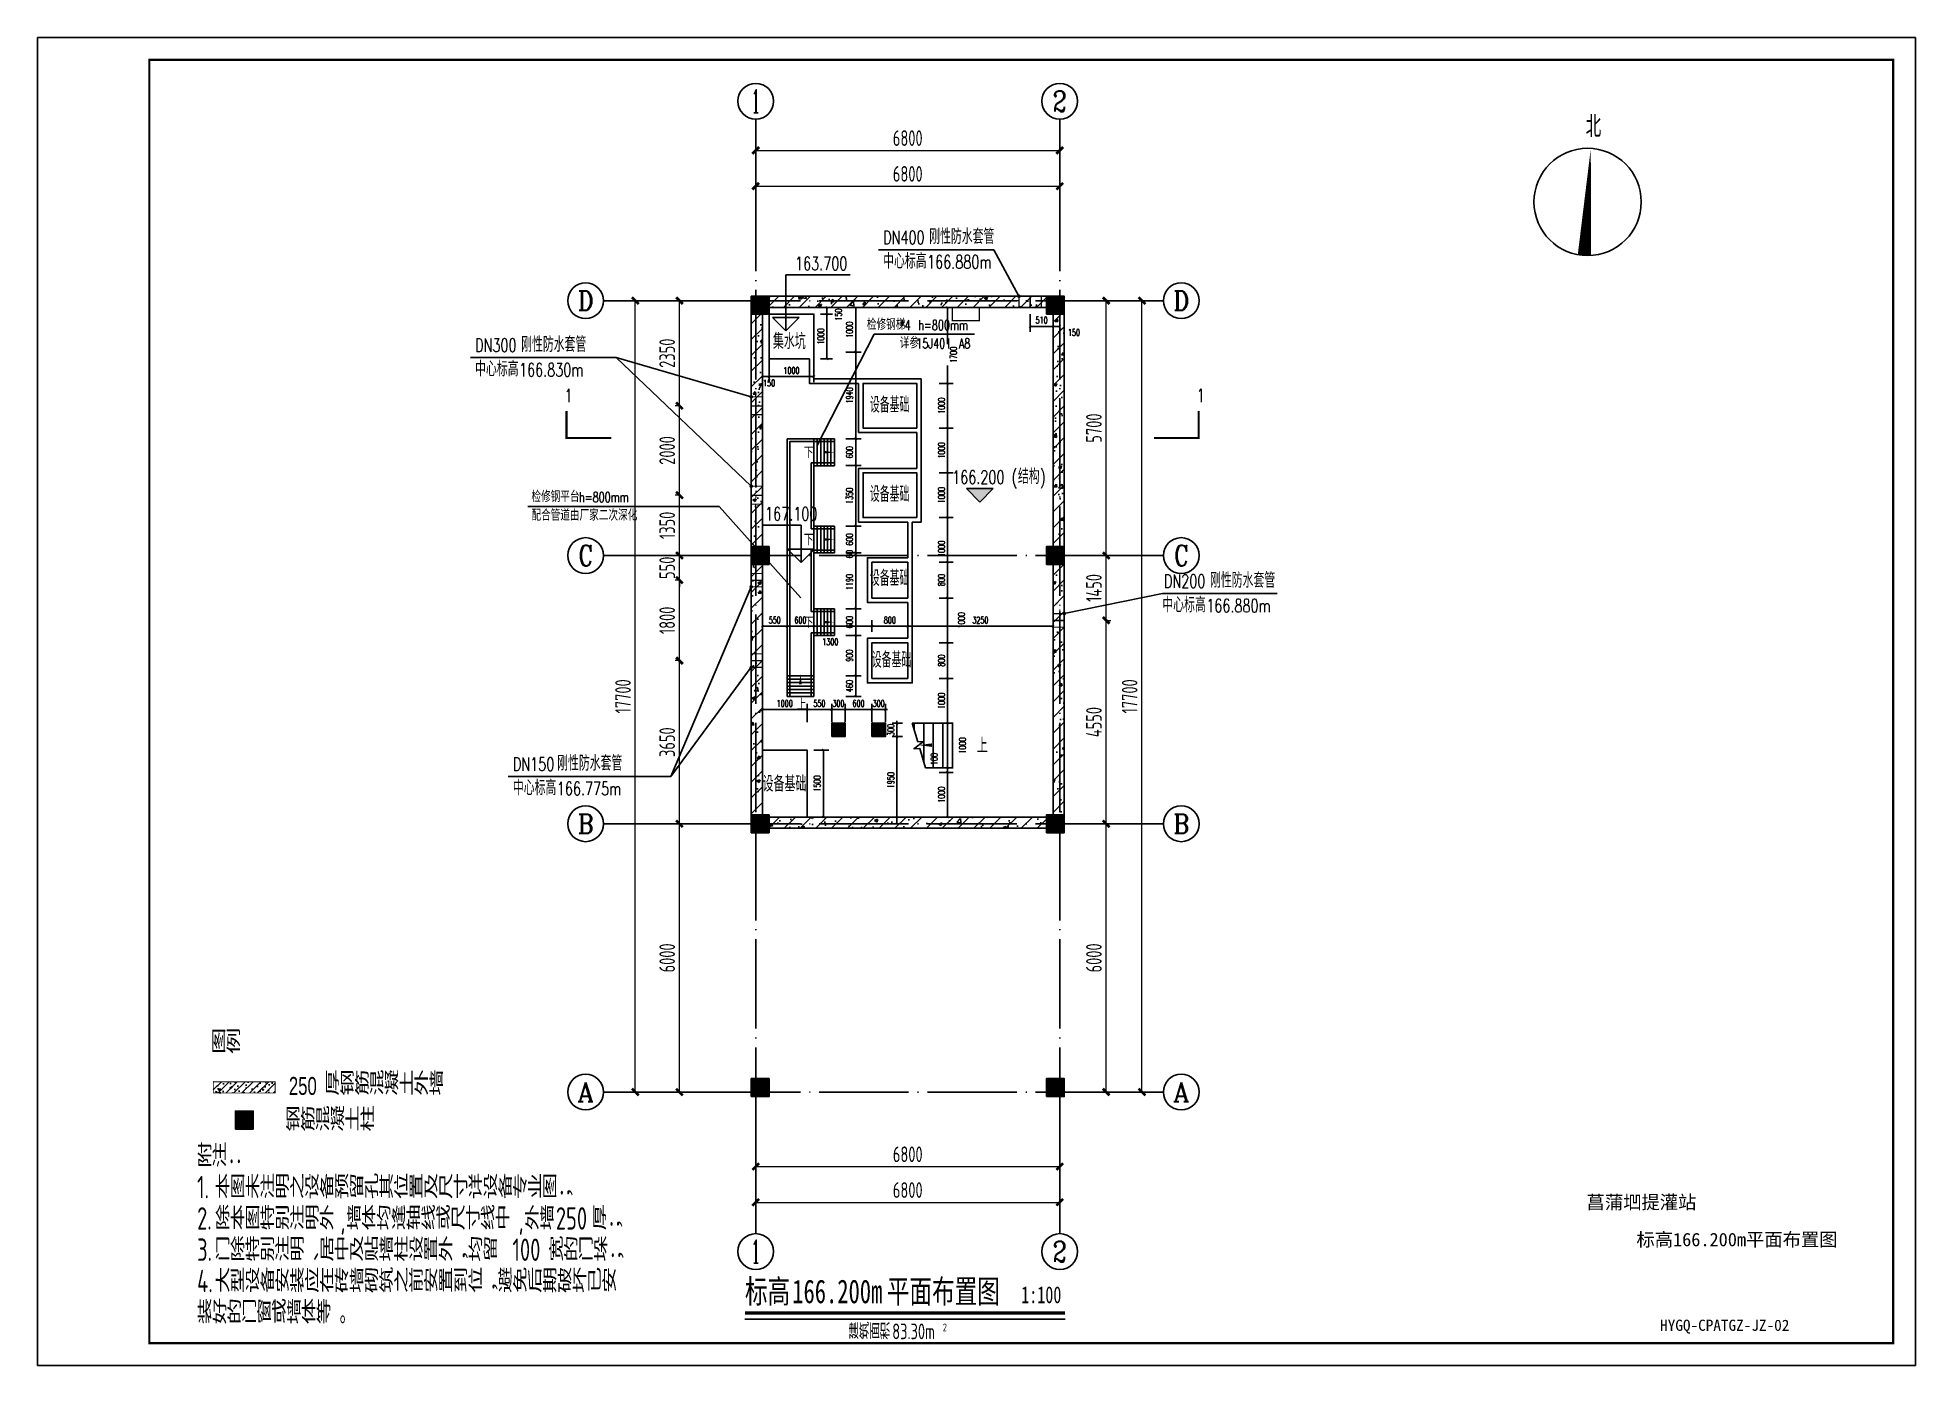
# Model space of a CAD drawing. Header units: millimetres. Extents: x 1742399 to 4898386, y 2481636 to 5226310.
# Drawn here: x 2033283 to 2075283, y 2656332 to 2686032 of the extents above; entities that cross this region are included whole.
import ezdxf
from ezdxf.enums import TextEntityAlignment as Align

# ---------------------------------------------------------------- set-up
doc = ezdxf.new("R2010")
doc.units = ezdxf.units.MM
doc.header["$LTSCALE"] = 1000
for name, pattern in [('ACAD_ISO04W100', [30.5, 24, -3, 0.5, -3]), ('CENTER2', [28.575, 19.05, -3.175, 3.175, -3.175]), ('DASH', [0.35, 0.25, -0.1]), ('DOTE', [2.42, 2, -0.2, 0.02, -0.2])]:
    doc.linetypes.add(name, pattern=pattern)
for name, color, linetype in [('AXIS', 3, 'Continuous'), ('AXIS_TEXT', 7, 'Continuous'), ('COLUMN', 4, 'Continuous'), ('DIM_ELEV', 3, 'Continuous'), ('DIM_LEAD', 3, 'Continuous'), ('DIM_SYMB', 3, 'Continuous'), ('DOTE', 1, 'DOTE'), ('E_OTHER', 7, 'Continuous'), ('PUB_DIM', 3, 'Continuous'), ('PUB_HATCH', 8, 'Continuous'), ('PUB_TEXT', 7, 'Continuous'), ('PUB_TITLE', 4, 'Continuous'), ('STAIR', 2, 'Continuous'), ('WALL', 4, 'Continuous'), ('YHG-墙框柱', 4, 'Continuous'), ('YHJ_公填', 8, 'Continuous'), ('YHJ_剖面_梁板', 4, 'Continuous'), ('YHJ_引出、索引', 3, 'Continuous'), ('YHJ_文字_公文、说明', 7, 'Continuous'), ('YHJ_标高', 3, 'Continuous'), ('YHJ_立面_墙线中', 2, 'Continuous'), ('图框', 7, 'Continuous'), ('电缆沟', 7, 'Continuous'), ('附属构件', 6, 'Continuous')]:
    doc.layers.add(name, color=color, linetype=linetype)
doc.layers.add('中轴', color=20, linetype='ACAD_ISO04W100', lineweight=9)
doc.layers.add('管', color=1, linetype='Continuous', lineweight=30)
doc.styles.add('_TCH_AXIS', font='COMPLEX', dxfattribs={"bigfont": 'GBCBIG'})
doc.styles.add('_TCH_DIM', font='SIMPLEX', dxfattribs={"bigfont": 'GBCBIG'})
doc.styles.add('_TCH_DIM_T3', font='SIMPLEX', dxfattribs={"width": 0.705882, "bigfont": 'GBCBIG'})
doc.styles.add('_TCH_LABEL', font='COMPLEX', dxfattribs={"bigfont": 'GBCBIG'})
doc.styles.add('biaotilan', font='', dxfattribs={"width": 0.7})
doc.styles.add('COMPLEX', font='COMPLEX')
doc.styles.add('TSSD_Rein', font='TSSDENG', dxfattribs={"width": 0.7, "bigfont": '@1HZTXT'})
doc.styles.add('TSSD_REIN_T3', font='tssdeng.shx', dxfattribs={"width": 0.7, "bigfont": 'hztxt.shx'})
doc.styles.add('tssdeng', font='tssdeng.shx', dxfattribs={"width": 0.7, "bigfont": 'hztxt.shx'})
doc.styles.add('YH_TEXT', font='@YH2', dxfattribs={"width": 0.7, "bigfont": '@YH1'})
doc.styles.get('biaotilan').set_extended_font_data('SimSun')
doc.dimstyles.new('_TCH_ARCH&&100', dxfattribs={"dimtxt": 350, "dimasz": 150, "dimexe": 100, "dimexo": 200, "dimgap": 100, "dimtad": 1, "dimdec": 0, "dimzin": 0, "dimdsep": 46, "dimtxsty": 'TSSD_REIN_T3', "dimblk": 'ARCHTICK', "dimcen": 0.09, "dimclrt": 7, "dimazin": 2, "dimtfac": 1, "dimtdec": 0, "dimtix": 1, "dimtmove": 2, "dimatfit": 3, "dimfxl": 1, "dimfxlon": 1, "dimtolj": 1, "dimtzin": 0, "dimlwd": 18, "dimlwe": 18, "dimarcsym": 0})
doc.dimstyles.new('_TCH_ARCH&&50', dxfattribs={"dimtxt": 148.75, "dimasz": 50, "dimexe": 125, "dimexo": 150, "dimgap": 63.125, "dimtad": 1, "dimdec": 0, "dimzin": 0, "dimdsep": 46, "dimtxsty": '_TCH_DIM_T3', "dimblk": 'ARCHTICK', "dimcen": 0.09, "dimclrt": 7, "dimazin": 2, "dimtfac": 1, "dimtdec": 0, "dimtix": 1, "dimtmove": 2, "dimatfit": 3, "dimfxl": 75, "dimtolj": 1, "dimtzin": 0, "dimarcsym": 0})
pattern_1 = [(45, (0, 0), (-176.776695, 176.776695), []), (50, (0, 0), (717.26018, -62.75213), [75, -825]), (355, (0, 0), (-138.75133, 752.19213), [60, -660]), (100.4514, (59.8, -5.2), (578.50938, 689.43954), [63.74019, -701.14211]), (46.1842, (0, 200), (1067.24105, -165.51901), [112.5, -1237.5]), (96.6356, (88.9, 186.2), (934.6627, 974.11787), [95.6103, -1051.713]), (351.1842, (0, 200), (934.66195, 974.1186), [90, -990]), (21, (100, 150), (596.90705, -402.61889), [75, -825]), (326, (100, 150), (243.31533, 725.15005), [60, -660]), (71.4514, (149.74, 116.45), (840.22263, 322.5305), [63.74019, -701.14211]), (37.5, (0, 0), (12.159855, 332.893854), [0, -652, 0, -670, 0, -662.5]), (7.5, (0, 0), (263.069537, 394.41171), [0, -382, 0, -637, 0, -252.5]), (327.5, (-223, 0), (533.822436, -22.554872), [0, -250, 0, -780, 0, -1035]), (317.5, (-323, 0), (583.18617, 100.10498), [0, -325, 0, -518, 0, -735])]

msp = doc.modelspace()

# ---------------------------------------------------------------- texts
at = {"layer": 'AXIS', "color": 7, "style": '_TCH_DIM'}
for s, height, p in [('北', 482.3, (2067908, 2683802.9)), ('刚性防水套管', 337.59, (2044098.4, 2679001.1)), ('中心标高', 337.59, (2043068.4, 2678452.3)), ('刚性防水套管', 337.59, (2044903.7, 2669634.5)), ('中心标高', 337.59, (2043913.7, 2669085.7))]:
    msp.add_text(s, height=height, dxfattribs=at).set_placement(p)
at = {"layer": 'AXIS', "color": 7, "style": '_TCH_DIM', "width": 0.705882}
for s, p in [('DN300', (2043068.4, 2679001.1)), ('166.830m', (2044051.4, 2678452.3)), ('DN150', (2043913.7, 2669634.5)), ('166.775m', (2044896.7, 2669085.7))]:
    msp.add_text(s, height=297.5, dxfattribs=at).set_placement(p)
at = {"layer": 'DIM_ELEV', "color": 7, "style": '_TCH_DIM', "width": 0.705882}
for s, p in [('163.700', (2050224.8, 2680831.4)), ('166.200', (2053738.8, 2676049.1)), ('(', (2055068.8, 2676049.1)), (')', (2055700.3, 2676049.1))]:
    msp.add_text(s, height=297.5, dxfattribs=at).set_placement(p)
at = {"layer": 'DIM_ELEV', "color": 7, "style": '_TCH_DIM'}
msp.add_text('结构', height=337.59, dxfattribs=at).set_placement((2055208.8, 2676049.1))
at = {"layer": 'DIM_LEAD', "color": 7, "style": '_TCH_DIM', "width": 0.705882}
for s, p in [('DN400', (2052195.3, 2681413.1)), ('166.880m', (2053178.3, 2680864.2)), ('DN200', (2058475.5, 2673725.5)), ('166.880m', (2059421.7, 2673176.6))]:
    msp.add_text(s, height=297.5, dxfattribs=at).set_placement(p)
at = {"layer": 'DIM_LEAD', "color": 7, "style": '_TCH_DIM'}
for s, p in [('刚性防水套管', (2053225.3, 2681413.1)), ('中心标高', (2052195.3, 2680864.2)), ('刚性防水套管', (2059505.5, 2673725.5)), ('中心标高', (2058438.8, 2673176.6))]:
    msp.add_text(s, height=337.59, dxfattribs=at).set_placement(p)
at = {"layer": 'DIM_SYMB', "color": 7}
for s, height, style, width, p in [('1', 297.5, '_TCH_LABEL', 0.705882, (2045067.4, 2677877.2)), ('1', 297.5, '_TCH_LABEL', 0.705882, (2059207.3, 2677877.2)), ('标高', 528.69, 'biaotilan', 0.7, (2049104.1, 2657724.7)), ('166.200m', 528.69, 'biaotilan', 0.7, (2050162.7, 2657724.7)), ('平面布置图', 528.69, 'biaotilan', 0.7, (2052279.8, 2657724.7)), ('1:100', 377.64, 'biaotilan', 0.7, (2055282.2, 2657724.7))]:
    msp.add_text(s, height=height, dxfattribs=dict(at, style=style, width=width)).set_placement(p)
at = {"layer": 'PUB_TEXT', "style": 'TSSD_Rein', "width": 0.7}
for s, height, p in [('建筑面积', 350, (2051418.7, 2656918.5)), ('83.30m', 350, (2052398.7, 2656918.5)), ('2', 175, (2053529.4, 2657093.5))]:
    msp.add_text(s, height=height, dxfattribs=at).set_placement(p)
at = {"layer": 'YHJ_引出、索引', "color": 7, "style": '_TCH_DIM'}
for s, height, p in [('检修钢梯', 253.19, (2051830.1, 2679490.7)), ('详参', 253.19, (2052566.2, 2679079.1)), ('下', 253.2, (2050424, 2676625.6)), ('检修钢平台', 253.19, (2044329.4, 2675640.7)), ('配合管道由厂家二次深化', 253.191, (2044329.4, 2675226.3)), ('下', 253.2, (2050424, 2674675.6)), ('下', 253.2, (2050424, 2672825.6)), ('上', 253.2, (2050267, 2670992.2)), ('上', 337.6, (2054291.4, 2670031.3))]:
    msp.add_text(s, height=height, dxfattribs=at).set_placement(p)
at = {"layer": 'YHJ_引出、索引', "color": 7, "style": '_TCH_DIM', "width": 0.705882}
for s, p in [('*4', (2052567.3, 2679490.7)), ('h=800mm', (2052979.8, 2679490.7)), ('15J401', (2052934.8, 2679079.1)), ('A8', (2053887.3, 2679079.1)), ('h=800mm', (2045393.4, 2675640.7))]:
    msp.add_text(s, height=223.12, dxfattribs=at).set_placement(p)
at = {"layer": 'YHJ_文字_公文、说明', "width": 0.7}
for s, height, style, p in [('图例', 500, 'YH_TEXT', (2037161.7, 2663319.3)), ('厚钢筋混凝土外墙', 500, 'YH_TEXT', (2039704, 2662383.6)), ('250', 400, 'YH_TEXT', (2038904, 2662383.6)), ('钢筋混凝土柱', 500, 'YH_TEXT', (2038826, 2661580.8)), ('附注：', 500, 'TSSD_Rein', (2036851.5, 2660770.9)), ('1.', 500, 'TSSD_Rein', (2036851.5, 2660070.9)), ('本图未注明之设备预留孔其位置及尺寸详设备专业图；', 500, 'TSSD_Rein', (2037255.3, 2660070.9)), ('2.', 500, 'TSSD_Rein', (2036851.5, 2659370.9)), ('除本图特别注明外', 500, 'TSSD_Rein', (2037255.3, 2659370.9)), ('墙体均逢轴线或尺寸线中', 500, 'TSSD_Rein', (2040189.9, 2659370.9)), ('外墙', 500, 'TSSD_Rein', (2044174.5, 2659370.9)), ('250', 500, 'TSSD_Rein', (2044874.5, 2659370.9)), ('厚；', 500, 'TSSD_Rein', (2045682.2, 2659370.9)), ('3.', 500, 'TSSD_Rein', (2036851.5, 2658670.9)), ('门除特别注明、居中及贴墙柱设置外，均留', 500, 'TSSD_Rein', (2037255.3, 2658670.9)), (',', 500, 'TSSD_Rein', (2040055.3, 2659370.9)), ('100', 500, 'TSSD_Rein', (2043905.3, 2658670.9)), (',', 500, 'TSSD_Rein', (2044039.9, 2659370.9)), ('宽的门垛；', 500, 'TSSD_Rein', (2044713, 2658670.9)), ('4.', 500, 'TSSD_Rein', (2036851.5, 2657970.9)), ('大型设备安装应在砖墙砌筑之前安置到位，避免后期破坏已安', 500, 'TSSD_Rein', (2037255.3, 2657970.9)), ('装好的门窗或墙体等。', 500, 'TSSD_Rein', (2036851.5, 2657270.9))]:
    msp.add_text(s, height=height, dxfattribs=dict(at, style=style)).set_placement(p)
at = {"layer": 'YHJ_标高', "color": 7, "style": '_TCH_DIM', "width": 0.705882}
msp.add_text('167.100', height=297.5, dxfattribs=at).set_placement((2049555.2, 2675231.4))
at = {"layer": '图框', "style": 'biaotilan'}
for s, height, p in [('菖蒲垇提灌站', 300, (2067927.4, 2659834)), ('标高166.200m平面布置图', 300, (2069043.4, 2658998.1)), ('HYGQ-CPATGZ-JZ-02', 250, (2069572.4, 2657106.2))]:
    msp.add_text(s, height=height, dxfattribs=at).set_placement(p)
at = {"layer": '电缆沟', "ltscale": 1.5, "style": 'tssdeng'}
for s, width, p in [('集水坑', 0.7, (2049728.9, 2679064.6)), ('设备基础', 0.6, (2051898.2, 2677643.2)), ('设备基础', 0.6, (2051898.2, 2675645.3)), ('设备基础', 0.6, (2051898.2, 2673768.3)), ('设备基础', 0.6, (2051940.7, 2671939.6)), ('设备基础', 0.7, (2049497.6, 2669165.9))]:
    msp.add_text(s, height=350, dxfattribs=dict(at, width=width)).set_placement(p)

# ---------------------------------------------------------------- blocks, each defined once
blk = doc.blocks.new('HAYJZ A3')
blk.add_lwpolyline([(4975, -403417), (46975, -403417), (46975, -433117), (4975, -433117), (4975, -403417)])
at = {"const_width": 50}
blk.add_lwpolyline([(7475, -403917), (46475, -403917), (46475, -432617), (7475, -432617), (7475, -403917)], dxfattribs=at)
at = {"layer": 'PUB_TITLE'}
blk.add_lwpolyline([(4975, -433117), (46975, -433117), (46975, -403417), (4975, -403417)], close=True, dxfattribs=at)
blk = doc.blocks.new('_FZH')
blk.add_lwpolyline([(-0.5, -0.5), (0.5, -0.5), (0.5, 0.5), (-0.5, 0.5)], close=True)
at = {"layer": 'PUB_HATCH'}
blk.add_solid([(-0.5, -0.5), (0.5, -0.5), (-0.5, 0.5), (0.5, 0.5)], dxfattribs=at)
blk = doc.blocks.new('_ArchTick')
at = {"color": 0, "linetype": 'ByBlock', "const_width": 0.4}
blk.add_lwpolyline([(-0.5, -0.5), (0.5, 0.5)], dxfattribs=at)
blk = doc.blocks.new('*D174')
at = {"layer": 'AXIS', "color": 0, "lineweight": 18, "transparency": 16777216}
for p, q in [((2057983, 2680147), (2058084, 2680147)), ((2057984, 2662447), (2057984, 2680147)), ((2057983, 2662447), (2058084, 2662447))]:
    blk.add_line(p, q, dxfattribs=at)
at = {"layer": 'Defpoints', "color": 0, "transparency": 16777216}
for p in [(2057145, 2680147), (2057984, 2680147), (2057145, 2662447)]:
    blk.add_point(p, dxfattribs=at)
at = {"layer": 'AXIS', "color": 0, "lineweight": 18, "transparency": 16777216, "xscale": 150, "yscale": 150, "zscale": 150}
for p, rotation in [((2057984, 2680147), 90), ((2057984, 2662447), 270)]:
    blk.add_blockref('_ArchTick', p, dxfattribs=dict(at, rotation=rotation))
at = {"layer": 'AXIS', "color": 7, "transparency": 16777216, "insert": (2057709, 2671297), "char_height": 350, "attachment_point": 5, "rotation": 90, "style": 'TSSD_REIN_T3'}
blk.add_mtext('\\A1;17700', dxfattribs=at)
blk = doc.blocks.new('*D175')
at = {"layer": 'AXIS', "color": 0, "lineweight": 18, "transparency": 16777216}
for p, q in [((2057183, 2668447), (2057284, 2668447)), ((2057184, 2662447), (2057184, 2668447)), ((2057183, 2662447), (2057284, 2662447))]:
    blk.add_line(p, q, dxfattribs=at)
at = {"layer": 'Defpoints', "color": 0, "transparency": 16777216}
for p in [(2056470, 2668447), (2057184, 2668447), (2056470, 2662447)]:
    blk.add_point(p, dxfattribs=at)
at = {"layer": 'AXIS', "color": 0, "lineweight": 18, "transparency": 16777216, "xscale": 150, "yscale": 150, "zscale": 150}
for p, rotation in [((2057184, 2668447), 90), ((2057184, 2662447), 270)]:
    blk.add_blockref('_ArchTick', p, dxfattribs=dict(at, rotation=rotation))
at = {"layer": 'AXIS', "color": 7, "transparency": 16777216, "insert": (2056909, 2665447), "char_height": 350, "attachment_point": 5, "rotation": 90, "style": 'TSSD_REIN_T3'}
blk.add_mtext('\\A1;6000', dxfattribs=at)
blk = doc.blocks.new('*D176')
at = {"layer": 'AXIS', "color": 0, "lineweight": 18, "transparency": 16777216}
for p, q in [((2057183, 2672997), (2057284, 2672997)), ((2057184, 2668447), (2057184, 2672997)), ((2057183, 2668447), (2057284, 2668447))]:
    blk.add_line(p, q, dxfattribs=at)
at = {"layer": 'Defpoints', "color": 0, "transparency": 16777216}
for p in [(2056470, 2672997), (2057184, 2672997), (2056470, 2668447)]:
    blk.add_point(p, dxfattribs=at)
at = {"layer": 'AXIS', "color": 0, "lineweight": 18, "transparency": 16777216, "xscale": 150, "yscale": 150, "zscale": 150}
for p, rotation in [((2057184, 2672997), 90), ((2057184, 2668447), 270)]:
    blk.add_blockref('_ArchTick', p, dxfattribs=dict(at, rotation=rotation))
at = {"layer": 'AXIS', "color": 7, "transparency": 16777216, "insert": (2056909, 2670722), "char_height": 350, "attachment_point": 5, "rotation": 90, "style": 'TSSD_REIN_T3'}
blk.add_mtext('\\A1;4550', dxfattribs=at)
blk = doc.blocks.new('*D177')
at = {"layer": 'AXIS', "color": 0, "lineweight": 18, "transparency": 16777216}
for p, q in [((2057183, 2674447), (2057284, 2674447)), ((2057184, 2672997), (2057184, 2674447)), ((2057183, 2672997), (2057284, 2672997))]:
    blk.add_line(p, q, dxfattribs=at)
at = {"layer": 'Defpoints', "color": 0, "transparency": 16777216}
for p in [(2056470, 2674447), (2057184, 2674447), (2056470, 2672997)]:
    blk.add_point(p, dxfattribs=at)
at = {"layer": 'AXIS', "color": 0, "lineweight": 18, "transparency": 16777216, "xscale": 150, "yscale": 150, "zscale": 150}
for p, rotation in [((2057184, 2674447), 90), ((2057184, 2672997), 270)]:
    blk.add_blockref('_ArchTick', p, dxfattribs=dict(at, rotation=rotation))
at = {"layer": 'AXIS', "color": 7, "transparency": 16777216, "insert": (2056909, 2673722), "char_height": 350, "attachment_point": 5, "rotation": 90, "style": 'TSSD_REIN_T3'}
blk.add_mtext('\\A1;1450', dxfattribs=at)
blk = doc.blocks.new('*D178')
at = {"layer": 'AXIS', "color": 0, "lineweight": 18, "transparency": 16777216}
for p, q in [((2057183, 2680147), (2057284, 2680147)), ((2057184, 2674447), (2057184, 2680147)), ((2057183, 2674447), (2057284, 2674447))]:
    blk.add_line(p, q, dxfattribs=at)
at = {"layer": 'Defpoints', "color": 0, "transparency": 16777216}
for p in [(2056470, 2680147), (2057184, 2680147), (2056470, 2674447)]:
    blk.add_point(p, dxfattribs=at)
at = {"layer": 'AXIS', "color": 0, "lineweight": 18, "transparency": 16777216, "xscale": 150, "yscale": 150, "zscale": 150}
for p, rotation in [((2057184, 2680147), 90), ((2057184, 2674447), 270)]:
    blk.add_blockref('_ArchTick', p, dxfattribs=dict(at, rotation=rotation))
at = {"layer": 'AXIS', "color": 7, "transparency": 16777216, "insert": (2056909, 2677297), "char_height": 350, "attachment_point": 5, "rotation": 90, "style": 'TSSD_REIN_T3'}
blk.add_mtext('\\A1;5700', dxfattribs=at)
blk = doc.blocks.new('_AXISO')
blk.add_circle((0, 0), 0.5)
at = {"layer": 'AXIS_TEXT', "style": 'COMPLEX', "width": 1.041667}
blk.add_attdef('A', text='', height=0.56, dxfattribs=at).set_placement((-0.25, -0.28), (0.25, -0.28), align=Align.FIT)
blk = doc.blocks.new('*D179')
at = {"layer": 'AXIS', "color": 0, "lineweight": 18, "transparency": 16777216}
for p, q in [((2049345, 2659981), (2049345, 2659880)), ((2049345, 2659980), (2056145, 2659980)), ((2056145, 2659981), (2056145, 2659880))]:
    blk.add_line(p, q, dxfattribs=at)
at = {"layer": 'Defpoints', "color": 0, "transparency": 16777216}
for p in [(2049345, 2661447), (2056145, 2661447), (2056145, 2659980)]:
    blk.add_point(p, dxfattribs=at)
at = {"layer": 'AXIS', "color": 0, "lineweight": 18, "transparency": 16777216, "xscale": 150, "yscale": 150, "zscale": 150, "rotation": 180}
blk.add_blockref('_ArchTick', (2049345, 2659980), dxfattribs=at)
at = {"layer": 'AXIS', "color": 0, "lineweight": 18, "transparency": 16777216, "xscale": 150, "yscale": 150, "zscale": 150}
blk.add_blockref('_ArchTick', (2056145, 2659980), dxfattribs=at)
at = {"layer": 'AXIS', "color": 7, "transparency": 16777216, "insert": (2052745, 2660255), "char_height": 350, "attachment_point": 5, "style": 'TSSD_REIN_T3'}
blk.add_mtext('\\A1;6800', dxfattribs=at)
blk = doc.blocks.new('*D180')
at = {"layer": 'AXIS', "color": 0, "lineweight": 18, "transparency": 16777216}
for p, q in [((2049345, 2660781), (2049345, 2660680)), ((2049345, 2660780), (2056145, 2660780)), ((2056145, 2660781), (2056145, 2660680))]:
    blk.add_line(p, q, dxfattribs=at)
at = {"layer": 'Defpoints', "color": 0, "transparency": 16777216}
for p in [(2049345, 2661447), (2056145, 2661447), (2056145, 2660780)]:
    blk.add_point(p, dxfattribs=at)
at = {"layer": 'AXIS', "color": 0, "lineweight": 18, "transparency": 16777216, "xscale": 150, "yscale": 150, "zscale": 150, "rotation": 180}
blk.add_blockref('_ArchTick', (2049345, 2660780), dxfattribs=at)
at = {"layer": 'AXIS', "color": 0, "lineweight": 18, "transparency": 16777216, "xscale": 150, "yscale": 150, "zscale": 150}
blk.add_blockref('_ArchTick', (2056145, 2660780), dxfattribs=at)
at = {"layer": 'AXIS', "color": 7, "transparency": 16777216, "insert": (2052745, 2661055), "char_height": 350, "attachment_point": 5, "style": 'TSSD_REIN_T3'}
blk.add_mtext('\\A1;6800', dxfattribs=at)
blk = doc.blocks.new('*D181')
at = {"layer": 'AXIS', "color": 0, "lineweight": 18, "transparency": 16777216}
for p, q in [((2049345, 2683507), (2049345, 2683608)), ((2049345, 2683508), (2056145, 2683508)), ((2056145, 2683507), (2056145, 2683608))]:
    blk.add_line(p, q, dxfattribs=at)
at = {"layer": 'Defpoints', "color": 0, "transparency": 16777216}
for p in [(2056145, 2683508), (2049345, 2681147), (2056145, 2681147)]:
    blk.add_point(p, dxfattribs=at)
at = {"layer": 'AXIS', "color": 0, "lineweight": 18, "transparency": 16777216, "xscale": 150, "yscale": 150, "zscale": 150, "rotation": 180}
blk.add_blockref('_ArchTick', (2049345, 2683508), dxfattribs=at)
at = {"layer": 'AXIS', "color": 0, "lineweight": 18, "transparency": 16777216, "xscale": 150, "yscale": 150, "zscale": 150}
blk.add_blockref('_ArchTick', (2056145, 2683508), dxfattribs=at)
at = {"layer": 'AXIS', "color": 7, "transparency": 16777216, "insert": (2052745, 2683783), "char_height": 350, "attachment_point": 5, "style": 'TSSD_REIN_T3'}
blk.add_mtext('\\A1;6800', dxfattribs=at)
blk = doc.blocks.new('*D182')
at = {"layer": 'AXIS', "color": 0, "lineweight": 18, "transparency": 16777216}
for p, q in [((2049345, 2682707), (2049345, 2682808)), ((2049345, 2682708), (2056145, 2682708)), ((2056145, 2682707), (2056145, 2682808))]:
    blk.add_line(p, q, dxfattribs=at)
at = {"layer": 'Defpoints', "color": 0, "transparency": 16777216}
for p in [(2056145, 2682708), (2049345, 2681147), (2056145, 2681147)]:
    blk.add_point(p, dxfattribs=at)
at = {"layer": 'AXIS', "color": 0, "lineweight": 18, "transparency": 16777216, "xscale": 150, "yscale": 150, "zscale": 150, "rotation": 180}
blk.add_blockref('_ArchTick', (2049345, 2682708), dxfattribs=at)
at = {"layer": 'AXIS', "color": 0, "lineweight": 18, "transparency": 16777216, "xscale": 150, "yscale": 150, "zscale": 150}
blk.add_blockref('_ArchTick', (2056145, 2682708), dxfattribs=at)
at = {"layer": 'AXIS', "color": 7, "transparency": 16777216, "insert": (2052745, 2682983), "char_height": 350, "attachment_point": 5, "style": 'TSSD_REIN_T3'}
blk.add_mtext('\\A1;6800', dxfattribs=at)
blk = doc.blocks.new('*D184')
at = {"layer": 'Defpoints', "color": 0, "transparency": 16777216}
for p in [(2050495, 2670097), (2050859, 2670097), (2050495, 2668597)]:
    blk.add_point(p, dxfattribs=at)
at = {"layer": 'PUB_DIM', "color": 0, "lineweight": -2, "transparency": 16777216}
for p, q in [((2050645, 2670097), (2050984, 2670097)), ((2050859, 2668597), (2050859, 2670097)), ((2050645, 2668597), (2050984, 2668597))]:
    blk.add_line(p, q, dxfattribs=at)
at = {"layer": 'PUB_DIM', "color": 0, "lineweight": -2, "transparency": 16777216, "xscale": 50, "yscale": 50, "zscale": 50}
for p, rotation in [((2050859, 2670097), 90), ((2050859, 2668597), 270)]:
    blk.add_blockref('_ArchTick', p, dxfattribs=dict(at, rotation=rotation))
at = {"layer": 'PUB_DIM', "color": 7, "transparency": 16777216, "insert": (2050722, 2669347), "char_height": 148.8, "attachment_point": 5, "rotation": 90, "style": '_TCH_DIM_T3'}
blk.add_mtext('\\A1;1500', dxfattribs=at)
blk = doc.blocks.new('*D185')
at = {"layer": 'Defpoints', "color": 0, "transparency": 16777216}
for p in [(2052245, 2671002), (2051945, 2670573), (2052245, 2670573)]:
    blk.add_point(p, dxfattribs=at)
at = {"layer": 'PUB_DIM', "color": 0, "lineweight": -2, "transparency": 16777216}
for p, q in [((2051945, 2671002), (2051895, 2671002)), ((2051945, 2670723), (2051945, 2671127)), ((2051945, 2671002), (2052245, 2671002)), ((2052245, 2670723), (2052245, 2671127)), ((2052245, 2671002), (2052295, 2671002))]:
    blk.add_line(p, q, dxfattribs=at)
at = {"layer": 'PUB_DIM', "color": 0, "lineweight": -2, "transparency": 16777216, "xscale": 50, "yscale": 50, "zscale": 50}
blk.add_blockref('_ArchTick', (2051945, 2671002), dxfattribs=at)
at = {"layer": 'PUB_DIM', "color": 0, "lineweight": -2, "transparency": 16777216, "xscale": 50, "yscale": 50, "zscale": 50, "rotation": 180}
blk.add_blockref('_ArchTick', (2052245, 2671002), dxfattribs=at)
at = {"layer": 'PUB_DIM', "color": 7, "transparency": 16777216, "insert": (2052095, 2671140), "char_height": 148.8, "attachment_point": 5, "style": '_TCH_DIM_T3'}
blk.add_mtext('\\A1;300', dxfattribs=at)
blk = doc.blocks.new('*D186')
at = {"layer": 'Defpoints', "color": 0, "transparency": 16777216}
for p in [(2051945, 2671002), (2051345, 2670573), (2051945, 2670573)]:
    blk.add_point(p, dxfattribs=at)
at = {"layer": 'PUB_DIM', "color": 0, "lineweight": -2, "transparency": 16777216}
for p, q in [((2051345, 2670723), (2051345, 2671127)), ((2051345, 2671002), (2051945, 2671002)), ((2051945, 2670723), (2051945, 2671127))]:
    blk.add_line(p, q, dxfattribs=at)
at = {"layer": 'PUB_DIM', "color": 0, "lineweight": -2, "transparency": 16777216, "xscale": 50, "yscale": 50, "zscale": 50, "rotation": 180}
blk.add_blockref('_ArchTick', (2051345, 2671002), dxfattribs=at)
at = {"layer": 'PUB_DIM', "color": 0, "lineweight": -2, "transparency": 16777216, "xscale": 50, "yscale": 50, "zscale": 50}
blk.add_blockref('_ArchTick', (2051945, 2671002), dxfattribs=at)
at = {"layer": 'PUB_DIM', "color": 7, "transparency": 16777216, "insert": (2051645, 2671140), "char_height": 148.8, "attachment_point": 5, "style": '_TCH_DIM_T3'}
blk.add_mtext('\\A1;600', dxfattribs=at)
blk = doc.blocks.new('*D187')
at = {"layer": 'Defpoints', "color": 0, "transparency": 16777216}
for p in [(2051345, 2671002), (2051045, 2670573), (2051345, 2670573)]:
    blk.add_point(p, dxfattribs=at)
at = {"layer": 'PUB_DIM', "color": 0, "lineweight": -2, "transparency": 16777216}
for p, q in [((2051045, 2671002), (2050995, 2671002)), ((2051045, 2670723), (2051045, 2671127)), ((2051045, 2671002), (2051345, 2671002)), ((2051345, 2670723), (2051345, 2671127)), ((2051345, 2671002), (2051395, 2671002))]:
    blk.add_line(p, q, dxfattribs=at)
at = {"layer": 'PUB_DIM', "color": 0, "lineweight": -2, "transparency": 16777216, "xscale": 50, "yscale": 50, "zscale": 50}
blk.add_blockref('_ArchTick', (2051045, 2671002), dxfattribs=at)
at = {"layer": 'PUB_DIM', "color": 0, "lineweight": -2, "transparency": 16777216, "xscale": 50, "yscale": 50, "zscale": 50, "rotation": 180}
blk.add_blockref('_ArchTick', (2051345, 2671002), dxfattribs=at)
at = {"layer": 'PUB_DIM', "color": 7, "transparency": 16777216, "insert": (2051195, 2671140), "char_height": 148.8, "attachment_point": 5, "style": '_TCH_DIM_T3'}
blk.add_mtext('\\A1;300', dxfattribs=at)
blk = doc.blocks.new('*D188')
at = {"layer": 'Defpoints', "color": 0, "transparency": 16777216}
for p in [(2051045, 2671002), (2050495, 2670573), (2051045, 2670573)]:
    blk.add_point(p, dxfattribs=at)
at = {"layer": 'PUB_DIM', "color": 0, "lineweight": -2, "transparency": 16777216}
for p, q in [((2050495, 2670723), (2050495, 2671127)), ((2050495, 2671002), (2051045, 2671002)), ((2051045, 2670723), (2051045, 2671127))]:
    blk.add_line(p, q, dxfattribs=at)
at = {"layer": 'PUB_DIM', "color": 0, "lineweight": -2, "transparency": 16777216, "xscale": 50, "yscale": 50, "zscale": 50, "rotation": 180}
blk.add_blockref('_ArchTick', (2050495, 2671002), dxfattribs=at)
at = {"layer": 'PUB_DIM', "color": 0, "lineweight": -2, "transparency": 16777216, "xscale": 50, "yscale": 50, "zscale": 50}
blk.add_blockref('_ArchTick', (2051045, 2671002), dxfattribs=at)
at = {"layer": 'PUB_DIM', "color": 7, "transparency": 16777216, "insert": (2050770, 2671140), "char_height": 148.8, "attachment_point": 5, "style": '_TCH_DIM_T3'}
blk.add_mtext('\\A1;550', dxfattribs=at)
blk = doc.blocks.new('*D189')
at = {"layer": 'Defpoints', "color": 0, "transparency": 16777216}
for p in [(2050495, 2671002), (2049495, 2670573), (2050495, 2670573)]:
    blk.add_point(p, dxfattribs=at)
at = {"layer": 'PUB_DIM', "color": 0, "lineweight": -2, "transparency": 16777216}
for p, q in [((2049495, 2670723), (2049495, 2671127)), ((2049495, 2671002), (2050495, 2671002)), ((2050495, 2670723), (2050495, 2671127))]:
    blk.add_line(p, q, dxfattribs=at)
at = {"layer": 'PUB_DIM', "color": 0, "lineweight": -2, "transparency": 16777216, "xscale": 50, "yscale": 50, "zscale": 50, "rotation": 180}
blk.add_blockref('_ArchTick', (2049495, 2671002), dxfattribs=at)
at = {"layer": 'PUB_DIM', "color": 0, "lineweight": -2, "transparency": 16777216, "xscale": 50, "yscale": 50, "zscale": 50}
blk.add_blockref('_ArchTick', (2050495, 2671002), dxfattribs=at)
at = {"layer": 'PUB_DIM', "color": 7, "transparency": 16777216, "insert": (2049995, 2671140), "char_height": 148.8, "attachment_point": 5, "style": '_TCH_DIM_T3'}
blk.add_mtext('\\A1;1000', dxfattribs=at)
blk = doc.blocks.new('*D190')
at = {"layer": 'Defpoints', "color": 0, "transparency": 16777216}
for p in [(2049645, 2678997), (2050645, 2678997), (2050645, 2678449)]:
    blk.add_point(p, dxfattribs=at)
at = {"layer": 'PUB_DIM', "color": 0, "lineweight": -2, "transparency": 16777216}
for p, q in [((2049645, 2678847), (2049645, 2678324)), ((2050645, 2678847), (2050645, 2678324)), ((2049645, 2678449), (2050645, 2678449))]:
    blk.add_line(p, q, dxfattribs=at)
at = {"layer": 'PUB_DIM', "color": 0, "lineweight": -2, "transparency": 16777216, "xscale": 50, "yscale": 50, "zscale": 50, "rotation": 180}
blk.add_blockref('_ArchTick', (2049645, 2678449), dxfattribs=at)
at = {"layer": 'PUB_DIM', "color": 0, "lineweight": -2, "transparency": 16777216, "xscale": 50, "yscale": 50, "zscale": 50}
blk.add_blockref('_ArchTick', (2050645, 2678449), dxfattribs=at)
at = {"layer": 'PUB_DIM', "color": 7, "transparency": 16777216, "insert": (2050145, 2678586), "char_height": 148.8, "attachment_point": 5, "style": '_TCH_DIM_T3'}
blk.add_mtext('\\A1;1000', dxfattribs=at)
blk = doc.blocks.new('*D191')
at = {"layer": 'Defpoints', "color": 0, "transparency": 16777216}
for p in [(2049495, 2678997), (2049645, 2678997), (2049645, 2678449)]:
    blk.add_point(p, dxfattribs=at)
at = {"layer": 'PUB_DIM', "color": 0, "lineweight": -2, "transparency": 16777216}
for p, q in [((2049495, 2678847), (2049495, 2678324)), ((2049645, 2678847), (2049645, 2678324)), ((2049495, 2678449), (2049645, 2678449))]:
    blk.add_line(p, q, dxfattribs=at)
at = {"layer": 'PUB_DIM', "color": 0, "lineweight": -2, "transparency": 16777216, "xscale": 50, "yscale": 50, "zscale": 50, "rotation": 180}
blk.add_blockref('_ArchTick', (2049495, 2678449), dxfattribs=at)
at = {"layer": 'PUB_DIM', "color": 0, "lineweight": -2, "transparency": 16777216, "xscale": 50, "yscale": 50, "zscale": 50}
blk.add_blockref('_ArchTick', (2049645, 2678449), dxfattribs=at)
at = {"layer": 'PUB_DIM', "color": 7, "transparency": 16777216, "insert": (2049645, 2678306), "char_height": 148.8, "attachment_point": 5, "style": '_TCH_DIM_T3'}
blk.add_mtext('\\A1;150', dxfattribs=at)
blk = doc.blocks.new('*D192')
at = {"layer": 'Defpoints', "color": 0, "transparency": 16777216}
for p in [(2055483, 2679997), (2055995, 2679997), (2055995, 2679572)]:
    blk.add_point(p, dxfattribs=at)
at = {"layer": 'PUB_DIM', "color": 0, "lineweight": -2, "transparency": 16777216}
for p, q in [((2055483, 2679847), (2055483, 2679447)), ((2055995, 2679847), (2055995, 2679447)), ((2055483, 2679572), (2055995, 2679572))]:
    blk.add_line(p, q, dxfattribs=at)
at = {"layer": 'PUB_DIM', "color": 0, "lineweight": -2, "transparency": 16777216, "xscale": 50, "yscale": 50, "zscale": 50, "rotation": 180}
blk.add_blockref('_ArchTick', (2055483, 2679572), dxfattribs=at)
at = {"layer": 'PUB_DIM', "color": 0, "lineweight": -2, "transparency": 16777216, "xscale": 50, "yscale": 50, "zscale": 50}
blk.add_blockref('_ArchTick', (2055995, 2679572), dxfattribs=at)
at = {"layer": 'PUB_DIM', "color": 7, "transparency": 16777216, "insert": (2055739, 2679710), "char_height": 148.8, "attachment_point": 5, "style": '_TCH_DIM_T3'}
blk.add_mtext('\\A1;510', dxfattribs=at)
blk = doc.blocks.new('*D193')
at = {"layer": 'Defpoints', "color": 0, "transparency": 16777216}
for p in [(2055995, 2679997), (2056145, 2679997), (2056145, 2679572)]:
    blk.add_point(p, dxfattribs=at)
at = {"layer": 'PUB_DIM', "color": 0, "lineweight": -2, "transparency": 16777216}
for p, q in [((2055995, 2679847), (2055995, 2679447)), ((2056145, 2679847), (2056145, 2679447)), ((2055995, 2679572), (2056145, 2679572))]:
    blk.add_line(p, q, dxfattribs=at)
at = {"layer": 'PUB_DIM', "color": 0, "lineweight": -2, "transparency": 16777216, "xscale": 50, "yscale": 50, "zscale": 50, "rotation": 180}
blk.add_blockref('_ArchTick', (2055995, 2679572), dxfattribs=at)
at = {"layer": 'PUB_DIM', "color": 0, "lineweight": -2, "transparency": 16777216, "xscale": 50, "yscale": 50, "zscale": 50}
blk.add_blockref('_ArchTick', (2056145, 2679572), dxfattribs=at)
at = {"layer": 'PUB_DIM', "color": 7, "transparency": 16777216, "insert": (2056462, 2679435), "char_height": 148.8, "attachment_point": 5, "style": '_TCH_DIM_T3'}
blk.add_mtext('\\A1;150', dxfattribs=at)
blk = doc.blocks.new('*D458')
at = {"layer": 'AXIS', "color": 0, "lineweight": 18, "transparency": 16777216}
for p, q in [((2046653, 2680147), (2046552, 2680147)), ((2046652, 2662447), (2046652, 2680147)), ((2046653, 2662447), (2046552, 2662447))]:
    blk.add_line(p, q, dxfattribs=at)
at = {"layer": 'Defpoints', "color": 0, "transparency": 16777216}
for p in [(2046652, 2680147), (2048345, 2680147), (2048345, 2662447)]:
    blk.add_point(p, dxfattribs=at)
at = {"layer": 'AXIS', "color": 0, "lineweight": 18, "transparency": 16777216, "xscale": 150, "yscale": 150, "zscale": 150}
for p, rotation in [((2046652, 2680147), 90), ((2046652, 2662447), 270)]:
    blk.add_blockref('_ArchTick', p, dxfattribs=dict(at, rotation=rotation))
at = {"layer": 'AXIS', "color": 7, "transparency": 16777216, "insert": (2046377, 2671297), "char_height": 350, "attachment_point": 5, "rotation": 90, "style": 'TSSD_REIN_T3'}
blk.add_mtext('\\A1;17700', dxfattribs=at)
blk = doc.blocks.new('*D459')
at = {"layer": 'AXIS', "color": 0, "lineweight": 18, "transparency": 16777216}
for p, q in [((2047641, 2668447), (2047540, 2668447)), ((2047640, 2662447), (2047640, 2668447)), ((2047641, 2662447), (2047540, 2662447))]:
    blk.add_line(p, q, dxfattribs=at)
at = {"layer": 'Defpoints', "color": 0, "transparency": 16777216}
for p in [(2047640, 2668447), (2048345, 2668447), (2048345, 2662447)]:
    blk.add_point(p, dxfattribs=at)
at = {"layer": 'AXIS', "color": 0, "lineweight": 18, "transparency": 16777216, "xscale": 150, "yscale": 150, "zscale": 150}
for p, rotation in [((2047640, 2668447), 90), ((2047640, 2662447), 270)]:
    blk.add_blockref('_ArchTick', p, dxfattribs=dict(at, rotation=rotation))
at = {"layer": 'AXIS', "color": 7, "transparency": 16777216, "insert": (2047365, 2665447), "char_height": 350, "attachment_point": 5, "rotation": 90, "style": 'TSSD_REIN_T3'}
blk.add_mtext('\\A1;6000', dxfattribs=at)
blk = doc.blocks.new('*D460')
at = {"layer": 'AXIS', "color": 0, "lineweight": 18, "transparency": 16777216}
for p, q in [((2047641, 2672097), (2047540, 2672097)), ((2047640, 2668447), (2047640, 2672097)), ((2047641, 2668447), (2047540, 2668447))]:
    blk.add_line(p, q, dxfattribs=at)
at = {"layer": 'Defpoints', "color": 0, "transparency": 16777216}
for p in [(2047640, 2672097), (2048345, 2672097), (2048345, 2668447)]:
    blk.add_point(p, dxfattribs=at)
at = {"layer": 'AXIS', "color": 0, "lineweight": 18, "transparency": 16777216, "xscale": 150, "yscale": 150, "zscale": 150}
for p, rotation in [((2047640, 2672097), 90), ((2047640, 2668447), 270)]:
    blk.add_blockref('_ArchTick', p, dxfattribs=dict(at, rotation=rotation))
at = {"layer": 'AXIS', "color": 7, "transparency": 16777216, "insert": (2047365, 2670272), "char_height": 350, "attachment_point": 5, "rotation": 90, "style": 'TSSD_REIN_T3'}
blk.add_mtext('\\A1;3650', dxfattribs=at)
blk = doc.blocks.new('*D461')
at = {"layer": 'AXIS', "color": 0, "lineweight": 18, "transparency": 16777216}
for p, q in [((2047641, 2673897), (2047540, 2673897)), ((2047640, 2672097), (2047640, 2673897)), ((2047641, 2672097), (2047540, 2672097))]:
    blk.add_line(p, q, dxfattribs=at)
at = {"layer": 'Defpoints', "color": 0, "transparency": 16777216}
for p in [(2047640, 2673897), (2048345, 2673897), (2048345, 2672097)]:
    blk.add_point(p, dxfattribs=at)
at = {"layer": 'AXIS', "color": 0, "lineweight": 18, "transparency": 16777216, "xscale": 150, "yscale": 150, "zscale": 150}
for p, rotation in [((2047640, 2673897), 90), ((2047640, 2672097), 270)]:
    blk.add_blockref('_ArchTick', p, dxfattribs=dict(at, rotation=rotation))
at = {"layer": 'AXIS', "color": 7, "transparency": 16777216, "insert": (2047365, 2672997), "char_height": 350, "attachment_point": 5, "rotation": 90, "style": 'TSSD_REIN_T3'}
blk.add_mtext('\\A1;1800', dxfattribs=at)
blk = doc.blocks.new('*D462')
at = {"layer": 'AXIS', "color": 0, "lineweight": 18, "transparency": 16777216}
for p, q in [((2047640, 2674447), (2047640, 2674597)), ((2047641, 2674447), (2047540, 2674447)), ((2047640, 2673897), (2047640, 2674447)), ((2047641, 2673897), (2047540, 2673897)), ((2047640, 2673897), (2047640, 2673747))]:
    blk.add_line(p, q, dxfattribs=at)
at = {"layer": 'Defpoints', "color": 0, "transparency": 16777216}
for p in [(2047640, 2674447), (2048345, 2674447), (2048345, 2673897)]:
    blk.add_point(p, dxfattribs=at)
at = {"layer": 'AXIS', "color": 0, "lineweight": 18, "transparency": 16777216, "xscale": 150, "yscale": 150, "zscale": 150}
for p, rotation in [((2047640, 2674447), 270), ((2047640, 2673897), 90)]:
    blk.add_blockref('_ArchTick', p, dxfattribs=dict(at, rotation=rotation))
at = {"layer": 'AXIS', "color": 7, "transparency": 16777216, "insert": (2047365, 2674172), "char_height": 350, "attachment_point": 5, "rotation": 90, "style": 'TSSD_REIN_T3'}
blk.add_mtext('\\A1;550', dxfattribs=at)
blk = doc.blocks.new('*D463')
at = {"layer": 'AXIS', "color": 0, "lineweight": 18, "transparency": 16777216}
for p, q in [((2047641, 2675797), (2047540, 2675797)), ((2047640, 2674447), (2047640, 2675797)), ((2047641, 2674447), (2047540, 2674447))]:
    blk.add_line(p, q, dxfattribs=at)
at = {"layer": 'Defpoints', "color": 0, "transparency": 16777216}
for p in [(2047640, 2675797), (2048345, 2675797), (2048345, 2674447)]:
    blk.add_point(p, dxfattribs=at)
at = {"layer": 'AXIS', "color": 0, "lineweight": 18, "transparency": 16777216, "xscale": 150, "yscale": 150, "zscale": 150}
for p, rotation in [((2047640, 2675797), 90), ((2047640, 2674447), 270)]:
    blk.add_blockref('_ArchTick', p, dxfattribs=dict(at, rotation=rotation))
at = {"layer": 'AXIS', "color": 7, "transparency": 16777216, "insert": (2047365, 2675122), "char_height": 350, "attachment_point": 5, "rotation": 90, "style": 'TSSD_REIN_T3'}
blk.add_mtext('\\A1;1350', dxfattribs=at)
blk = doc.blocks.new('*D464')
at = {"layer": 'AXIS', "color": 0, "lineweight": 18, "transparency": 16777216}
for p, q in [((2047641, 2677797), (2047540, 2677797)), ((2047640, 2675797), (2047640, 2677797)), ((2047641, 2675797), (2047540, 2675797))]:
    blk.add_line(p, q, dxfattribs=at)
at = {"layer": 'Defpoints', "color": 0, "transparency": 16777216}
for p in [(2047640, 2677797), (2048345, 2677797), (2048345, 2675797)]:
    blk.add_point(p, dxfattribs=at)
at = {"layer": 'AXIS', "color": 0, "lineweight": 18, "transparency": 16777216, "xscale": 150, "yscale": 150, "zscale": 150}
for p, rotation in [((2047640, 2677797), 90), ((2047640, 2675797), 270)]:
    blk.add_blockref('_ArchTick', p, dxfattribs=dict(at, rotation=rotation))
at = {"layer": 'AXIS', "color": 7, "transparency": 16777216, "insert": (2047365, 2676797), "char_height": 350, "attachment_point": 5, "rotation": 90, "style": 'TSSD_REIN_T3'}
blk.add_mtext('\\A1;2000', dxfattribs=at)
blk = doc.blocks.new('*D465')
at = {"layer": 'AXIS', "color": 0, "lineweight": 18, "transparency": 16777216}
for p, q in [((2047641, 2680147), (2047540, 2680147)), ((2047640, 2677797), (2047640, 2680147)), ((2047641, 2677797), (2047540, 2677797))]:
    blk.add_line(p, q, dxfattribs=at)
at = {"layer": 'Defpoints', "color": 0, "transparency": 16777216}
for p in [(2047640, 2680147), (2048345, 2680147), (2048345, 2677797)]:
    blk.add_point(p, dxfattribs=at)
at = {"layer": 'AXIS', "color": 0, "lineweight": 18, "transparency": 16777216, "xscale": 150, "yscale": 150, "zscale": 150}
for p, rotation in [((2047640, 2680147), 90), ((2047640, 2677797), 270)]:
    blk.add_blockref('_ArchTick', p, dxfattribs=dict(at, rotation=rotation))
at = {"layer": 'AXIS', "color": 7, "transparency": 16777216, "insert": (2047365, 2678972), "char_height": 350, "attachment_point": 5, "rotation": 90, "style": 'TSSD_REIN_T3'}
blk.add_mtext('\\A1;2350', dxfattribs=at)
blk = doc.blocks.new('*D501')
at = {"layer": 'Defpoints', "color": 0, "transparency": 16777216}
for p in [(2053295, 2679997), (2053635, 2679997), (2053295, 2678297)]:
    blk.add_point(p, dxfattribs=at)
at = {"layer": 'PUB_DIM', "color": 0, "lineweight": -2, "transparency": 16777216}
for p, q in [((2053445, 2679997), (2053760, 2679997)), ((2053635, 2679997), (2053635, 2679174)), ((2053635, 2678297), (2053635, 2678697)), ((2053445, 2678297), (2053760, 2678297))]:
    blk.add_line(p, q, dxfattribs=at)
at = {"layer": 'PUB_DIM', "color": 0, "lineweight": -2, "transparency": 16777216, "xscale": 50, "yscale": 50, "zscale": 50}
for p, rotation in [((2053635, 2679997), 90), ((2053635, 2678297), 270)]:
    blk.add_blockref('_ArchTick', p, dxfattribs=dict(at, rotation=rotation))
at = {"layer": 'PUB_DIM', "color": 7, "transparency": 16777216, "insert": (2053767, 2678936), "char_height": 148.8, "attachment_point": 5, "rotation": 90, "style": '_TCH_DIM_T3'}
blk.add_mtext('\\A1;1700', dxfattribs=at)
blk = doc.blocks.new('*D502')
at = {"layer": 'Defpoints', "color": 0, "transparency": 16777216}
for p in [(2053295, 2678297), (2053635, 2678297), (2053295, 2677297)]:
    blk.add_point(p, dxfattribs=at)
at = {"layer": 'PUB_DIM', "color": 0, "lineweight": -2, "transparency": 16777216}
for p, q in [((2053445, 2678297), (2053760, 2678297)), ((2053635, 2677297), (2053635, 2678297)), ((2053445, 2677297), (2053760, 2677297))]:
    blk.add_line(p, q, dxfattribs=at)
at = {"layer": 'PUB_DIM', "color": 0, "lineweight": -2, "transparency": 16777216, "xscale": 50, "yscale": 50, "zscale": 50}
for p, rotation in [((2053635, 2678297), 90), ((2053635, 2677297), 270)]:
    blk.add_blockref('_ArchTick', p, dxfattribs=dict(at, rotation=rotation))
at = {"layer": 'PUB_DIM', "color": 7, "transparency": 16777216, "insert": (2053498, 2677797), "char_height": 148.8, "attachment_point": 5, "rotation": 90, "style": '_TCH_DIM_T3'}
blk.add_mtext('\\A1;1000', dxfattribs=at)
blk = doc.blocks.new('*D503')
at = {"layer": 'Defpoints', "color": 0, "transparency": 16777216}
for p in [(2053295, 2677297), (2053635, 2677297), (2053295, 2676297)]:
    blk.add_point(p, dxfattribs=at)
at = {"layer": 'PUB_DIM', "color": 0, "lineweight": -2, "transparency": 16777216}
for p, q in [((2053445, 2677297), (2053760, 2677297)), ((2053635, 2676297), (2053635, 2677297)), ((2053445, 2676297), (2053760, 2676297))]:
    blk.add_line(p, q, dxfattribs=at)
at = {"layer": 'PUB_DIM', "color": 0, "lineweight": -2, "transparency": 16777216, "xscale": 50, "yscale": 50, "zscale": 50}
for p, rotation in [((2053635, 2677297), 90), ((2053635, 2676297), 270)]:
    blk.add_blockref('_ArchTick', p, dxfattribs=dict(at, rotation=rotation))
at = {"layer": 'PUB_DIM', "color": 7, "transparency": 16777216, "insert": (2053498, 2676797), "char_height": 148.8, "attachment_point": 5, "rotation": 90, "style": '_TCH_DIM_T3'}
blk.add_mtext('\\A1;1000', dxfattribs=at)
blk = doc.blocks.new('*D504')
at = {"layer": 'Defpoints', "color": 0, "transparency": 16777216}
for p in [(2053295, 2676297), (2053635, 2676297), (2053295, 2675297)]:
    blk.add_point(p, dxfattribs=at)
at = {"layer": 'PUB_DIM', "color": 0, "lineweight": -2, "transparency": 16777216}
for p, q in [((2053445, 2676297), (2053760, 2676297)), ((2053635, 2675297), (2053635, 2676297)), ((2053445, 2675297), (2053760, 2675297))]:
    blk.add_line(p, q, dxfattribs=at)
at = {"layer": 'PUB_DIM', "color": 0, "lineweight": -2, "transparency": 16777216, "xscale": 50, "yscale": 50, "zscale": 50}
for p, rotation in [((2053635, 2676297), 90), ((2053635, 2675297), 270)]:
    blk.add_blockref('_ArchTick', p, dxfattribs=dict(at, rotation=rotation))
at = {"layer": 'PUB_DIM', "color": 7, "transparency": 16777216, "insert": (2053498, 2675797), "char_height": 148.8, "attachment_point": 5, "rotation": 90, "style": '_TCH_DIM_T3'}
blk.add_mtext('\\A1;1000', dxfattribs=at)
blk = doc.blocks.new('*D505')
at = {"layer": 'Defpoints', "color": 0, "transparency": 16777216}
for p in [(2053295, 2675297), (2053635, 2675297), (2053295, 2674297)]:
    blk.add_point(p, dxfattribs=at)
at = {"layer": 'PUB_DIM', "color": 0, "lineweight": -2, "transparency": 16777216}
for p, q in [((2053445, 2675297), (2053760, 2675297)), ((2053635, 2674297), (2053635, 2675297)), ((2053445, 2674297), (2053760, 2674297))]:
    blk.add_line(p, q, dxfattribs=at)
at = {"layer": 'PUB_DIM', "color": 0, "lineweight": -2, "transparency": 16777216, "xscale": 50, "yscale": 50, "zscale": 50}
for p, rotation in [((2053635, 2675297), 90), ((2053635, 2674297), 270)]:
    blk.add_blockref('_ArchTick', p, dxfattribs=dict(at, rotation=rotation))
at = {"layer": 'PUB_DIM', "color": 7, "transparency": 16777216, "insert": (2053498, 2674597), "char_height": 148.8, "attachment_point": 5, "rotation": 90, "style": '_TCH_DIM_T3'}
blk.add_mtext('\\A1;1000', dxfattribs=at)
blk = doc.blocks.new('*D506')
at = {"layer": 'Defpoints', "color": 0, "transparency": 16777216}
for p in [(2053295, 2674297), (2053635, 2674297), (2053295, 2673497)]:
    blk.add_point(p, dxfattribs=at)
at = {"layer": 'PUB_DIM', "color": 0, "lineweight": -2, "transparency": 16777216}
for p, q in [((2053445, 2674297), (2053760, 2674297)), ((2053635, 2673497), (2053635, 2674297)), ((2053445, 2673497), (2053760, 2673497))]:
    blk.add_line(p, q, dxfattribs=at)
at = {"layer": 'PUB_DIM', "color": 0, "lineweight": -2, "transparency": 16777216, "xscale": 50, "yscale": 50, "zscale": 50}
for p, rotation in [((2053635, 2674297), 90), ((2053635, 2673497), 270)]:
    blk.add_blockref('_ArchTick', p, dxfattribs=dict(at, rotation=rotation))
at = {"layer": 'PUB_DIM', "color": 7, "transparency": 16777216, "insert": (2053498, 2673897), "char_height": 148.8, "attachment_point": 5, "rotation": 90, "style": '_TCH_DIM_T3'}
blk.add_mtext('\\A1;800', dxfattribs=at)
blk = doc.blocks.new('*D507')
at = {"layer": 'Defpoints', "color": 0, "transparency": 16777216}
for p in [(2053295, 2673497), (2053635, 2673497), (2053295, 2672497)]:
    blk.add_point(p, dxfattribs=at)
at = {"layer": 'PUB_DIM', "color": 0, "lineweight": -2, "transparency": 16777216}
for p, q in [((2053445, 2673497), (2053760, 2673497)), ((2053635, 2672497), (2053635, 2673497)), ((2053445, 2672497), (2053760, 2672497))]:
    blk.add_line(p, q, dxfattribs=at)
at = {"layer": 'PUB_DIM', "color": 0, "lineweight": -2, "transparency": 16777216, "xscale": 50, "yscale": 50, "zscale": 50}
for p, rotation in [((2053635, 2673497), 90), ((2053635, 2672497), 270)]:
    blk.add_blockref('_ArchTick', p, dxfattribs=dict(at, rotation=rotation))
at = {"layer": 'PUB_DIM', "color": 7, "transparency": 16777216, "insert": (2053945, 2672997), "char_height": 148.8, "attachment_point": 5, "rotation": 90, "style": '_TCH_DIM_T3'}
blk.add_mtext('\\A1;1000', dxfattribs=at)
blk = doc.blocks.new('*D508')
at = {"layer": 'Defpoints', "color": 0, "transparency": 16777216}
for p in [(2053295, 2672497), (2053635, 2672497), (2053295, 2671697)]:
    blk.add_point(p, dxfattribs=at)
at = {"layer": 'PUB_DIM', "color": 0, "lineweight": -2, "transparency": 16777216}
for p, q in [((2053445, 2672497), (2053760, 2672497)), ((2053635, 2671697), (2053635, 2672497)), ((2053445, 2671697), (2053760, 2671697))]:
    blk.add_line(p, q, dxfattribs=at)
at = {"layer": 'PUB_DIM', "color": 0, "lineweight": -2, "transparency": 16777216, "xscale": 50, "yscale": 50, "zscale": 50}
for p, rotation in [((2053635, 2672497), 90), ((2053635, 2671697), 270)]:
    blk.add_blockref('_ArchTick', p, dxfattribs=dict(at, rotation=rotation))
at = {"layer": 'PUB_DIM', "color": 7, "transparency": 16777216, "insert": (2053498, 2672097), "char_height": 148.8, "attachment_point": 5, "rotation": 90, "style": '_TCH_DIM_T3'}
blk.add_mtext('\\A1;800', dxfattribs=at)
blk = doc.blocks.new('*D509')
at = {"layer": 'Defpoints', "color": 0, "transparency": 16777216}
for p in [(2053295, 2671697), (2053635, 2671697), (2053295, 2670697)]:
    blk.add_point(p, dxfattribs=at)
at = {"layer": 'PUB_DIM', "color": 0, "lineweight": -2, "transparency": 16777216}
for p, q in [((2053445, 2671697), (2053760, 2671697)), ((2053635, 2670697), (2053635, 2671697)), ((2053445, 2670697), (2053760, 2670697))]:
    blk.add_line(p, q, dxfattribs=at)
at = {"layer": 'PUB_DIM', "color": 0, "lineweight": -2, "transparency": 16777216, "xscale": 50, "yscale": 50, "zscale": 50}
for p, rotation in [((2053635, 2671697), 90), ((2053635, 2670697), 270)]:
    blk.add_blockref('_ArchTick', p, dxfattribs=dict(at, rotation=rotation))
at = {"layer": 'PUB_DIM', "color": 7, "transparency": 16777216, "insert": (2053498, 2671197), "char_height": 148.8, "attachment_point": 5, "rotation": 90, "style": '_TCH_DIM_T3'}
blk.add_mtext('\\A1;1000', dxfattribs=at)
blk = doc.blocks.new('*D510')
at = {"layer": 'Defpoints', "color": 0, "transparency": 16777216}
for p in [(2053295, 2670697), (2053635, 2670697), (2053295, 2669697)]:
    blk.add_point(p, dxfattribs=at)
at = {"layer": 'PUB_DIM', "color": 0, "lineweight": -2, "transparency": 16777216}
for p, q in [((2053445, 2670697), (2053760, 2670697)), ((2053635, 2669697), (2053635, 2670697)), ((2053445, 2669697), (2053760, 2669697))]:
    blk.add_line(p, q, dxfattribs=at)
at = {"layer": 'PUB_DIM', "color": 0, "lineweight": -2, "transparency": 16777216, "xscale": 50, "yscale": 50, "zscale": 50}
for p, rotation in [((2053635, 2670697), 90), ((2053635, 2669697), 270)]:
    blk.add_blockref('_ArchTick', p, dxfattribs=dict(at, rotation=rotation))
at = {"layer": 'PUB_DIM', "color": 7, "transparency": 16777216, "insert": (2053970, 2670197), "char_height": 148.8, "attachment_point": 5, "rotation": 90, "style": '_TCH_DIM_T3'}
blk.add_mtext('\\A1;1000', dxfattribs=at)
blk = doc.blocks.new('*D511')
at = {"layer": 'Defpoints', "color": 0, "transparency": 16777216}
for p in [(2053295, 2669697), (2053295, 2669597), (2053635, 2669697)]:
    blk.add_point(p, dxfattribs=at)
at = {"layer": 'PUB_DIM', "color": 0, "lineweight": -2, "transparency": 16777216}
for p, q in [((2053445, 2669697), (2053760, 2669697)), ((2053445, 2669597), (2053760, 2669597)), ((2053635, 2669697), (2053635, 2669747)), ((2053635, 2669597), (2053635, 2669697)), ((2053635, 2669597), (2053635, 2669547))]:
    blk.add_line(p, q, dxfattribs=at)
at = {"layer": 'PUB_DIM', "color": 0, "lineweight": -2, "transparency": 16777216, "xscale": 50, "yscale": 50, "zscale": 50}
for p, rotation in [((2053635, 2669697), 270), ((2053635, 2669597), 90)]:
    blk.add_blockref('_ArchTick', p, dxfattribs=dict(at, rotation=rotation))
at = {"layer": 'PUB_DIM', "color": 7, "transparency": 16777216, "insert": (2053336, 2669897), "char_height": 148.8, "attachment_point": 5, "rotation": 90, "style": '_TCH_DIM_T3'}
blk.add_mtext('\\A1;100', dxfattribs=at)
blk = doc.blocks.new('*D512')
at = {"layer": 'Defpoints', "color": 0, "transparency": 16777216}
for p in [(2053295, 2669597), (2053635, 2669597), (2053295, 2668597)]:
    blk.add_point(p, dxfattribs=at)
at = {"layer": 'PUB_DIM', "color": 0, "lineweight": -2, "transparency": 16777216}
for p, q in [((2053445, 2669597), (2053760, 2669597)), ((2053635, 2668597), (2053635, 2669597)), ((2053445, 2668597), (2053760, 2668597))]:
    blk.add_line(p, q, dxfattribs=at)
at = {"layer": 'PUB_DIM', "color": 0, "lineweight": -2, "transparency": 16777216, "xscale": 50, "yscale": 50, "zscale": 50}
for p, rotation in [((2053635, 2669597), 90), ((2053635, 2668597), 270)]:
    blk.add_blockref('_ArchTick', p, dxfattribs=dict(at, rotation=rotation))
at = {"layer": 'PUB_DIM', "color": 7, "transparency": 16777216, "insert": (2053498, 2669097), "char_height": 148.8, "attachment_point": 5, "rotation": 90, "style": '_TCH_DIM_T3'}
blk.add_mtext('\\A1;1000', dxfattribs=at)
blk = doc.blocks.new('*D513')
at = {"layer": 'Defpoints', "color": 0, "transparency": 16777216}
for p in [(2049495, 2673154), (2050045, 2673154), (2050045, 2672867)]:
    blk.add_point(p, dxfattribs=at)
at = {"layer": 'PUB_DIM', "color": 0, "lineweight": -2, "transparency": 16777216}
for p, q in [((2049495, 2673004), (2049495, 2672742)), ((2050045, 2673004), (2050045, 2672742)), ((2049495, 2672867), (2050045, 2672867))]:
    blk.add_line(p, q, dxfattribs=at)
at = {"layer": 'PUB_DIM', "color": 0, "lineweight": -2, "transparency": 16777216, "xscale": 50, "yscale": 50, "zscale": 50, "rotation": 180}
blk.add_blockref('_ArchTick', (2049495, 2672867), dxfattribs=at)
at = {"layer": 'PUB_DIM', "color": 0, "lineweight": -2, "transparency": 16777216, "xscale": 50, "yscale": 50, "zscale": 50}
blk.add_blockref('_ArchTick', (2050045, 2672867), dxfattribs=at)
at = {"layer": 'PUB_DIM', "color": 7, "transparency": 16777216, "insert": (2049770, 2673004), "char_height": 148.8, "attachment_point": 5, "style": '_TCH_DIM_T3'}
blk.add_mtext('\\A1;550', dxfattribs=at)
blk = doc.blocks.new('*D514')
at = {"layer": 'Defpoints', "color": 0, "transparency": 16777216}
for p in [(2050045, 2673154), (2050645, 2673154), (2050645, 2672867)]:
    blk.add_point(p, dxfattribs=at)
at = {"layer": 'PUB_DIM', "color": 0, "lineweight": -2, "transparency": 16777216}
for p, q in [((2050045, 2673004), (2050045, 2672742)), ((2050645, 2673004), (2050645, 2672742)), ((2050045, 2672867), (2050645, 2672867))]:
    blk.add_line(p, q, dxfattribs=at)
at = {"layer": 'PUB_DIM', "color": 0, "lineweight": -2, "transparency": 16777216, "xscale": 50, "yscale": 50, "zscale": 50, "rotation": 180}
blk.add_blockref('_ArchTick', (2050045, 2672867), dxfattribs=at)
at = {"layer": 'PUB_DIM', "color": 0, "lineweight": -2, "transparency": 16777216, "xscale": 50, "yscale": 50, "zscale": 50}
blk.add_blockref('_ArchTick', (2050645, 2672867), dxfattribs=at)
at = {"layer": 'PUB_DIM', "color": 7, "transparency": 16777216, "insert": (2050345, 2673004), "char_height": 148.8, "attachment_point": 5, "style": '_TCH_DIM_T3'}
blk.add_mtext('\\A1;600', dxfattribs=at)
blk = doc.blocks.new('*D515')
at = {"layer": 'Defpoints', "color": 0, "transparency": 16777216}
for p in [(2050645, 2673154), (2051945, 2673154), (2051945, 2672867)]:
    blk.add_point(p, dxfattribs=at)
at = {"layer": 'PUB_DIM', "color": 0, "lineweight": -2, "transparency": 16777216}
for p, q in [((2050645, 2673004), (2050645, 2672742)), ((2051945, 2673004), (2051945, 2672742)), ((2050645, 2672867), (2051945, 2672867))]:
    blk.add_line(p, q, dxfattribs=at)
at = {"layer": 'PUB_DIM', "color": 0, "lineweight": -2, "transparency": 16777216, "xscale": 50, "yscale": 50, "zscale": 50, "rotation": 180}
blk.add_blockref('_ArchTick', (2050645, 2672867), dxfattribs=at)
at = {"layer": 'PUB_DIM', "color": 0, "lineweight": -2, "transparency": 16777216, "xscale": 50, "yscale": 50, "zscale": 50}
blk.add_blockref('_ArchTick', (2051945, 2672867), dxfattribs=at)
at = {"layer": 'PUB_DIM', "color": 7, "transparency": 16777216, "insert": (2051014, 2672517), "char_height": 148.8, "attachment_point": 5, "style": '_TCH_DIM_T3'}
blk.add_mtext('\\A1;1300', dxfattribs=at)
blk = doc.blocks.new('*D516')
at = {"layer": 'Defpoints', "color": 0, "transparency": 16777216}
for p in [(2051945, 2673154), (2052745, 2673154), (2052745, 2672867)]:
    blk.add_point(p, dxfattribs=at)
at = {"layer": 'PUB_DIM', "color": 0, "lineweight": -2, "transparency": 16777216}
for p, q in [((2051945, 2673004), (2051945, 2672742)), ((2052745, 2673004), (2052745, 2672742)), ((2051945, 2672867), (2052745, 2672867))]:
    blk.add_line(p, q, dxfattribs=at)
at = {"layer": 'PUB_DIM', "color": 0, "lineweight": -2, "transparency": 16777216, "xscale": 50, "yscale": 50, "zscale": 50, "rotation": 180}
blk.add_blockref('_ArchTick', (2051945, 2672867), dxfattribs=at)
at = {"layer": 'PUB_DIM', "color": 0, "lineweight": -2, "transparency": 16777216, "xscale": 50, "yscale": 50, "zscale": 50}
blk.add_blockref('_ArchTick', (2052745, 2672867), dxfattribs=at)
at = {"layer": 'PUB_DIM', "color": 7, "transparency": 16777216, "insert": (2052345, 2673004), "char_height": 148.8, "attachment_point": 5, "style": '_TCH_DIM_T3'}
blk.add_mtext('\\A1;800', dxfattribs=at)
blk = doc.blocks.new('*D517')
at = {"layer": 'Defpoints', "color": 0, "transparency": 16777216}
for p in [(2052745, 2673154), (2055995, 2673154), (2055995, 2672867)]:
    blk.add_point(p, dxfattribs=at)
at = {"layer": 'PUB_DIM', "color": 0, "lineweight": -2, "transparency": 16777216}
for p, q in [((2052745, 2673004), (2052745, 2672742)), ((2055995, 2673004), (2055995, 2672742)), ((2052745, 2672867), (2055995, 2672867))]:
    blk.add_line(p, q, dxfattribs=at)
at = {"layer": 'PUB_DIM', "color": 0, "lineweight": -2, "transparency": 16777216, "xscale": 50, "yscale": 50, "zscale": 50, "rotation": 180}
blk.add_blockref('_ArchTick', (2052745, 2672867), dxfattribs=at)
at = {"layer": 'PUB_DIM', "color": 0, "lineweight": -2, "transparency": 16777216, "xscale": 50, "yscale": 50, "zscale": 50}
blk.add_blockref('_ArchTick', (2055995, 2672867), dxfattribs=at)
at = {"layer": 'PUB_DIM', "color": 7, "transparency": 16777216, "insert": (2054370, 2673004), "char_height": 148.8, "attachment_point": 5, "style": '_TCH_DIM_T3'}
blk.add_mtext('\\A1;3250', dxfattribs=at)
blk = doc.blocks.new('*D594')
at = {"layer": 'Defpoints', "color": 0, "transparency": 16777216}
for p in [(2050645, 2679997), (2050645, 2679847), (2050939, 2679997)]:
    blk.add_point(p, dxfattribs=at)
at = {"layer": 'PUB_DIM', "color": 0, "lineweight": -2, "transparency": 16777216}
for p, q in [((2050795, 2679997), (2051064, 2679997)), ((2050795, 2679847), (2051064, 2679847)), ((2050939, 2679847), (2050939, 2679997))]:
    blk.add_line(p, q, dxfattribs=at)
at = {"layer": 'PUB_DIM', "color": 0, "lineweight": -2, "transparency": 16777216, "xscale": 50, "yscale": 50, "zscale": 50}
for p, rotation in [((2050939, 2679997), 90), ((2050939, 2679847), 270)]:
    blk.add_blockref('_ArchTick', p, dxfattribs=dict(at, rotation=rotation))
at = {"layer": 'PUB_DIM', "color": 7, "transparency": 16777216, "insert": (2051195, 2679836), "char_height": 148.8, "attachment_point": 5, "rotation": 90, "style": '_TCH_DIM_T3'}
blk.add_mtext('\\A1;150', dxfattribs=at)
blk = doc.blocks.new('*D595')
at = {"layer": 'Defpoints', "color": 0, "transparency": 16777216}
for p in [(2050645, 2679847), (2050939, 2679847), (2050645, 2678847)]:
    blk.add_point(p, dxfattribs=at)
at = {"layer": 'PUB_DIM', "color": 0, "lineweight": -2, "transparency": 16777216}
for p, q in [((2050795, 2679847), (2051064, 2679847)), ((2050939, 2678847), (2050939, 2679847)), ((2050795, 2678847), (2051064, 2678847))]:
    blk.add_line(p, q, dxfattribs=at)
at = {"layer": 'PUB_DIM', "color": 0, "lineweight": -2, "transparency": 16777216, "xscale": 50, "yscale": 50, "zscale": 50}
for p, rotation in [((2050939, 2679847), 90), ((2050939, 2678847), 270)]:
    blk.add_blockref('_ArchTick', p, dxfattribs=dict(at, rotation=rotation))
at = {"layer": 'PUB_DIM', "color": 7, "transparency": 16777216, "insert": (2050801, 2679347), "char_height": 148.8, "attachment_point": 5, "rotation": 90, "style": '_TCH_DIM_T3'}
blk.add_mtext('\\A1;1000', dxfattribs=at)
blk = doc.blocks.new('*D667')
at = {"layer": 'Defpoints', "color": 0, "transparency": 16777216}
for p in [(2051209, 2671757), (2051581, 2671757), (2051209, 2671297)]:
    blk.add_point(p, dxfattribs=at)
at = {"layer": 'PUB_DIM', "color": 0, "lineweight": -2, "transparency": 16777216}
for p, q in [((2051359, 2671757), (2051706, 2671757)), ((2051581, 2671297), (2051581, 2671757)), ((2051359, 2671297), (2051706, 2671297))]:
    blk.add_line(p, q, dxfattribs=at)
at = {"layer": 'PUB_DIM', "color": 0, "lineweight": -2, "transparency": 16777216, "xscale": 50, "yscale": 50, "zscale": 50}
for p, rotation in [((2051581, 2671757), 90), ((2051581, 2671297), 270)]:
    blk.add_blockref('_ArchTick', p, dxfattribs=dict(at, rotation=rotation))
at = {"layer": 'PUB_DIM', "color": 7, "transparency": 16777216, "insert": (2051443, 2671527), "char_height": 148.8, "attachment_point": 5, "rotation": 90, "style": '_TCH_DIM_T3'}
blk.add_mtext('\\A1;460', dxfattribs=at)
blk = doc.blocks.new('*D668')
at = {"layer": 'Defpoints', "color": 0, "transparency": 16777216}
for p in [(2051209, 2672657), (2051581, 2672657), (2051209, 2671757)]:
    blk.add_point(p, dxfattribs=at)
at = {"layer": 'PUB_DIM', "color": 0, "lineweight": -2, "transparency": 16777216}
for p, q in [((2051359, 2672657), (2051706, 2672657)), ((2051581, 2671757), (2051581, 2672657)), ((2051359, 2671757), (2051706, 2671757))]:
    blk.add_line(p, q, dxfattribs=at)
at = {"layer": 'PUB_DIM', "color": 0, "lineweight": -2, "transparency": 16777216, "xscale": 50, "yscale": 50, "zscale": 50}
for p, rotation in [((2051581, 2672657), 90), ((2051581, 2671757), 270)]:
    blk.add_blockref('_ArchTick', p, dxfattribs=dict(at, rotation=rotation))
at = {"layer": 'PUB_DIM', "color": 7, "transparency": 16777216, "insert": (2051443, 2672207), "char_height": 148.8, "attachment_point": 5, "rotation": 90, "style": '_TCH_DIM_T3'}
blk.add_mtext('\\A1;900', dxfattribs=at)
blk = doc.blocks.new('*D669')
at = {"layer": 'Defpoints', "color": 0, "transparency": 16777216}
for p in [(2051209, 2673257), (2051581, 2673257), (2051209, 2672657)]:
    blk.add_point(p, dxfattribs=at)
at = {"layer": 'PUB_DIM', "color": 0, "lineweight": -2, "transparency": 16777216}
for p, q in [((2051359, 2673257), (2051706, 2673257)), ((2051581, 2672657), (2051581, 2673257)), ((2051359, 2672657), (2051706, 2672657))]:
    blk.add_line(p, q, dxfattribs=at)
at = {"layer": 'PUB_DIM', "color": 0, "lineweight": -2, "transparency": 16777216, "xscale": 50, "yscale": 50, "zscale": 50}
for p, rotation in [((2051581, 2673257), 90), ((2051581, 2672657), 270)]:
    blk.add_blockref('_ArchTick', p, dxfattribs=dict(at, rotation=rotation))
at = {"layer": 'PUB_DIM', "color": 7, "transparency": 16777216, "insert": (2051443, 2672957), "char_height": 148.8, "attachment_point": 5, "rotation": 90, "style": '_TCH_DIM_T3'}
blk.add_mtext('\\A1;600', dxfattribs=at)
blk = doc.blocks.new('*D670')
at = {"layer": 'Defpoints', "color": 0, "transparency": 16777216}
for p in [(2051209, 2674447), (2051581, 2674447), (2051209, 2673257)]:
    blk.add_point(p, dxfattribs=at)
at = {"layer": 'PUB_DIM', "color": 0, "lineweight": -2, "transparency": 16777216}
for p, q in [((2051359, 2674447), (2051706, 2674447)), ((2051581, 2673257), (2051581, 2674447)), ((2051359, 2673257), (2051706, 2673257))]:
    blk.add_line(p, q, dxfattribs=at)
at = {"layer": 'PUB_DIM', "color": 0, "lineweight": -2, "transparency": 16777216, "xscale": 50, "yscale": 50, "zscale": 50}
for p, rotation in [((2051581, 2674447), 90), ((2051581, 2673257), 270)]:
    blk.add_blockref('_ArchTick', p, dxfattribs=dict(at, rotation=rotation))
at = {"layer": 'PUB_DIM', "color": 7, "transparency": 16777216, "insert": (2051443, 2673852), "char_height": 148.8, "attachment_point": 5, "rotation": 90, "style": '_TCH_DIM_T3'}
blk.add_mtext('\\A1;1190', dxfattribs=at)
blk = doc.blocks.new('*D671')
at = {"layer": 'Defpoints', "color": 0, "transparency": 16777216}
for p in [(2051209, 2674507), (2051209, 2674447), (2051581, 2674507)]:
    blk.add_point(p, dxfattribs=at)
at = {"layer": 'PUB_DIM', "color": 0, "lineweight": -2, "transparency": 16777216}
for p, q in [((2051359, 2674507), (2051706, 2674507)), ((2051359, 2674447), (2051706, 2674447)), ((2051581, 2674507), (2051581, 2674557)), ((2051581, 2674447), (2051581, 2674507)), ((2051581, 2674447), (2051581, 2674397))]:
    blk.add_line(p, q, dxfattribs=at)
at = {"layer": 'PUB_DIM', "color": 0, "lineweight": -2, "transparency": 16777216, "xscale": 50, "yscale": 50, "zscale": 50}
for p, rotation in [((2051581, 2674507), 270), ((2051581, 2674447), 90)]:
    blk.add_blockref('_ArchTick', p, dxfattribs=dict(at, rotation=rotation))
at = {"layer": 'PUB_DIM', "color": 7, "transparency": 16777216, "insert": (2051443, 2674477), "char_height": 148.8, "attachment_point": 5, "rotation": 90, "style": '_TCH_DIM_T3'}
blk.add_mtext('\\A1;60', dxfattribs=at)
blk = doc.blocks.new('*D672')
at = {"layer": 'Defpoints', "color": 0, "transparency": 16777216}
for p in [(2051209, 2675107), (2051581, 2675107), (2051209, 2674507)]:
    blk.add_point(p, dxfattribs=at)
at = {"layer": 'PUB_DIM', "color": 0, "lineweight": -2, "transparency": 16777216}
for p, q in [((2051359, 2675107), (2051706, 2675107)), ((2051581, 2674507), (2051581, 2675107)), ((2051359, 2674507), (2051706, 2674507))]:
    blk.add_line(p, q, dxfattribs=at)
at = {"layer": 'PUB_DIM', "color": 0, "lineweight": -2, "transparency": 16777216, "xscale": 50, "yscale": 50, "zscale": 50}
for p, rotation in [((2051581, 2675107), 90), ((2051581, 2674507), 270)]:
    blk.add_blockref('_ArchTick', p, dxfattribs=dict(at, rotation=rotation))
at = {"layer": 'PUB_DIM', "color": 7, "transparency": 16777216, "insert": (2051443, 2674807), "char_height": 148.8, "attachment_point": 5, "rotation": 90, "style": '_TCH_DIM_T3'}
blk.add_mtext('\\A1;600', dxfattribs=at)
blk = doc.blocks.new('*D673')
at = {"layer": 'Defpoints', "color": 0, "transparency": 16777216}
for p in [(2051209, 2676457), (2051581, 2676457), (2051209, 2675107)]:
    blk.add_point(p, dxfattribs=at)
at = {"layer": 'PUB_DIM', "color": 0, "lineweight": -2, "transparency": 16777216}
for p, q in [((2051359, 2676457), (2051706, 2676457)), ((2051581, 2675107), (2051581, 2676457)), ((2051359, 2675107), (2051706, 2675107))]:
    blk.add_line(p, q, dxfattribs=at)
at = {"layer": 'PUB_DIM', "color": 0, "lineweight": -2, "transparency": 16777216, "xscale": 50, "yscale": 50, "zscale": 50}
for p, rotation in [((2051581, 2676457), 90), ((2051581, 2675107), 270)]:
    blk.add_blockref('_ArchTick', p, dxfattribs=dict(at, rotation=rotation))
at = {"layer": 'PUB_DIM', "color": 7, "transparency": 16777216, "insert": (2051443, 2675782), "char_height": 148.8, "attachment_point": 5, "rotation": 90, "style": '_TCH_DIM_T3'}
blk.add_mtext('\\A1;1350', dxfattribs=at)
blk = doc.blocks.new('*D674')
at = {"layer": 'Defpoints', "color": 0, "transparency": 16777216}
for p in [(2051209, 2677057), (2051581, 2677057), (2051209, 2676457)]:
    blk.add_point(p, dxfattribs=at)
at = {"layer": 'PUB_DIM', "color": 0, "lineweight": -2, "transparency": 16777216}
for p, q in [((2051359, 2677057), (2051706, 2677057)), ((2051581, 2676457), (2051581, 2677057)), ((2051359, 2676457), (2051706, 2676457))]:
    blk.add_line(p, q, dxfattribs=at)
at = {"layer": 'PUB_DIM', "color": 0, "lineweight": -2, "transparency": 16777216, "xscale": 50, "yscale": 50, "zscale": 50}
for p, rotation in [((2051581, 2677057), 90), ((2051581, 2676457), 270)]:
    blk.add_blockref('_ArchTick', p, dxfattribs=dict(at, rotation=rotation))
at = {"layer": 'PUB_DIM', "color": 7, "transparency": 16777216, "insert": (2051443, 2676757), "char_height": 148.8, "attachment_point": 5, "rotation": 90, "style": '_TCH_DIM_T3'}
blk.add_mtext('\\A1;600', dxfattribs=at)
blk = doc.blocks.new('*D675')
at = {"layer": 'Defpoints', "color": 0, "transparency": 16777216}
for p in [(2051209, 2678997), (2051581, 2678997), (2051209, 2677057)]:
    blk.add_point(p, dxfattribs=at)
at = {"layer": 'PUB_DIM', "color": 0, "lineweight": -2, "transparency": 16777216}
for p, q in [((2051359, 2678997), (2051706, 2678997)), ((2051581, 2677057), (2051581, 2678997)), ((2051359, 2677057), (2051706, 2677057))]:
    blk.add_line(p, q, dxfattribs=at)
at = {"layer": 'PUB_DIM', "color": 0, "lineweight": -2, "transparency": 16777216, "xscale": 50, "yscale": 50, "zscale": 50}
for p, rotation in [((2051581, 2678997), 90), ((2051581, 2677057), 270)]:
    blk.add_blockref('_ArchTick', p, dxfattribs=dict(at, rotation=rotation))
at = {"layer": 'PUB_DIM', "color": 7, "transparency": 16777216, "insert": (2051443, 2678027), "char_height": 148.8, "attachment_point": 5, "rotation": 90, "style": '_TCH_DIM_T3'}
blk.add_mtext('\\A1;1940', dxfattribs=at)
blk = doc.blocks.new('*D676')
at = {"layer": 'Defpoints', "color": 0, "transparency": 16777216}
for p in [(2051209, 2679997), (2051581, 2679997), (2051209, 2678997)]:
    blk.add_point(p, dxfattribs=at)
at = {"layer": 'PUB_DIM', "color": 0, "lineweight": -2, "transparency": 16777216}
for p, q in [((2051359, 2679997), (2051706, 2679997)), ((2051581, 2678997), (2051581, 2679997)), ((2051359, 2678997), (2051706, 2678997))]:
    blk.add_line(p, q, dxfattribs=at)
at = {"layer": 'PUB_DIM', "color": 0, "lineweight": -2, "transparency": 16777216, "xscale": 50, "yscale": 50, "zscale": 50}
for p, rotation in [((2051581, 2679997), 90), ((2051581, 2678997), 270)]:
    blk.add_blockref('_ArchTick', p, dxfattribs=dict(at, rotation=rotation))
at = {"layer": 'PUB_DIM', "color": 7, "transparency": 16777216, "insert": (2051443, 2679497), "char_height": 148.8, "attachment_point": 5, "rotation": 90, "style": '_TCH_DIM_T3'}
blk.add_mtext('\\A1;1000', dxfattribs=at)
blk = doc.blocks.new('*D763')
at = {"layer": 'Defpoints', "color": 0, "transparency": 16777216}
for p in [(2052245, 2670697), (2052245, 2670397), (2052504, 2670697)]:
    blk.add_point(p, dxfattribs=at)
at = {"layer": 'PUB_DIM', "color": 0, "lineweight": -2, "transparency": 16777216}
for p, q in [((2052395, 2670697), (2052629, 2670697)), ((2052395, 2670397), (2052629, 2670397)), ((2052504, 2670697), (2052504, 2670747)), ((2052504, 2670397), (2052504, 2670697)), ((2052504, 2670397), (2052504, 2670347))]:
    blk.add_line(p, q, dxfattribs=at)
at = {"layer": 'PUB_DIM', "color": 0, "lineweight": -2, "transparency": 16777216, "xscale": 50, "yscale": 50, "zscale": 50}
for p, rotation in [((2052504, 2670697), 270), ((2052504, 2670397), 90)]:
    blk.add_blockref('_ArchTick', p, dxfattribs=dict(at, rotation=rotation))
at = {"layer": 'PUB_DIM', "color": 7, "transparency": 16777216, "insert": (2052367, 2670547), "char_height": 148.8, "attachment_point": 5, "rotation": 90, "style": '_TCH_DIM_T3'}
blk.add_mtext('\\A1;300', dxfattribs=at)
blk = doc.blocks.new('*D764')
at = {"layer": 'Defpoints', "color": 0, "transparency": 16777216}
for p in [(2052245, 2670397), (2052504, 2670397), (2052245, 2668447)]:
    blk.add_point(p, dxfattribs=at)
at = {"layer": 'PUB_DIM', "color": 0, "lineweight": -2, "transparency": 16777216}
for p, q in [((2052395, 2670397), (2052629, 2670397)), ((2052504, 2668447), (2052504, 2670397)), ((2052395, 2668447), (2052629, 2668447))]:
    blk.add_line(p, q, dxfattribs=at)
at = {"layer": 'PUB_DIM', "color": 0, "lineweight": -2, "transparency": 16777216, "xscale": 50, "yscale": 50, "zscale": 50}
for p, rotation in [((2052504, 2670397), 90), ((2052504, 2668447), 270)]:
    blk.add_blockref('_ArchTick', p, dxfattribs=dict(at, rotation=rotation))
at = {"layer": 'PUB_DIM', "color": 7, "transparency": 16777216, "insert": (2052367, 2669422), "char_height": 148.8, "attachment_point": 5, "rotation": 90, "style": '_TCH_DIM_T3'}
blk.add_mtext('\\A1;1950', dxfattribs=at)

# ---------------------------------------------------------------- dimensions: what is measured, and where the dimension line sits
at = {"layer": 'AXIS'}
for p1, p2, distance, picture, middle in [((2049345.2, 2681146.9), (2056145.2, 2681146.9), 2361.3, '*D181', (2052745.2, 2683783.2)), ((2049345.2, 2681146.9), (2056145.2, 2681146.9), 1561.3, '*D182', (2052745.2, 2682983.2)), ((2048345.2, 2662446.9), (2048345.2, 2680146.9), 1693.1, '*D458', (2046377.2, 2671296.9)), ((2048345.2, 2677796.9), (2048345.2, 2680146.9), 705.5, '*D465', (2047364.7, 2678971.9)), ((2056470.5, 2674446.9), (2056470.5, 2680146.9), -713.6, '*D178', (2056909.1, 2677296.9)), ((2057145.2, 2662446.9), (2057145.2, 2680146.9), -838.9, '*D174', (2057709.1, 2671296.9)), ((2048345.2, 2675796.9), (2048345.2, 2677796.9), 705.5, '*D464', (2047364.7, 2676796.9)), ((2048345.2, 2674446.9), (2048345.2, 2675796.9), 705.5, '*D463', (2047364.7, 2675121.9)), ((2048345.2, 2673896.9), (2048345.2, 2674446.9), 705.5, '*D462', (2047364.7, 2674171.9)), ((2056470.5, 2672997), (2056470.5, 2674446.9), -713.6, '*D177', (2056909.1, 2673721.9)), ((2048345.2, 2672096.9), (2048345.2, 2673896.9), 705.5, '*D461', (2047364.7, 2672996.9)), ((2056470.5, 2668446.9), (2056470.5, 2672997), -713.6, '*D176', (2056909.1, 2670721.9)), ((2048345.2, 2668446.9), (2048345.2, 2672096.9), 705.5, '*D460', (2047364.7, 2670271.9)), ((2048345.2, 2662446.9), (2048345.2, 2668446.9), 705.5, '*D459', (2047364.7, 2665446.9)), ((2056470.5, 2662446.9), (2056470.5, 2668446.9), -713.6, '*D175', (2056909.1, 2665446.9)), ((2049345.2, 2661446.9), (2056145.2, 2661446.9), -1467, '*D179', (2052745.2, 2660254.9)), ((2049345.2, 2661446.9), (2056145.2, 2661446.9), -667, '*D180', (2052745.2, 2661054.9))]:
    dim = msp.add_aligned_dim(p1=p1, p2=p2, distance=distance, dimstyle='_TCH_ARCH&&100', dxfattribs=at)
    dim.commit()
    dim.dimension.update_dxf_attribs({"geometry": picture, "text_midpoint": middle})
at = {"layer": 'PUB_DIM'}
for base, p1, p2, angle, picture, middle in [((2050938.9, 2679996.9), (2050645.2, 2679846.9), (2050645.2, 2679996.9), 90, '*D594', (2051194.7, 2679836.4)), ((2053635.2, 2679996.9), (2053295.2, 2678296.9), (2053295.2, 2679996.9), 90, '*D501', (2053767.1, 2678935.5)), ((2056145.2, 2679572.2), (2055995.2, 2679996.9), (2056145.2, 2679996.9), 0, '*D193', (2056461.8, 2679434.7)), ((2049645.2, 2678448.6), (2049495.2, 2678996.9), (2049645.2, 2678996.9), 0, '*D191', (2049645.2, 2678306.2)), ((2053635.2, 2675296.9), (2053295.2, 2674296.9), (2053295.2, 2675296.9), 90, '*D505', (2053497.7, 2674596.9)), ((2053635.2, 2673496.9), (2053295.2, 2672496.9), (2053295.2, 2673496.9), 90, '*D507', (2053944.6, 2672996.9)), ((2051945.2, 2672866.8), (2050645.2, 2673153.6), (2051945.2, 2673153.6), 0, '*D515', (2051013.8, 2672516.8)), ((2053635.2, 2670696.9), (2053295.2, 2669696.9), (2053295.2, 2670696.9), 90, '*D510', (2053970.5, 2670196.9)), ((2053635.2, 2669696.9), (2053295.2, 2669596.9), (2053295.2, 2669696.9), 90, '*D511', (2053336.4, 2669896.9))]:
    dim = msp.add_linear_dim(base=base, p1=p1, p2=p2, angle=angle, dimstyle='_TCH_ARCH&&50', dxfattribs=at)
    dim.commit()
    dim.dimension.update_dxf_attribs({"geometry": picture, "text_midpoint": middle, "dimtype": 161})
for p1, p2, distance, picture, middle in [((2051209.1, 2678996.9), (2051209.1, 2679996.9), -371.7, '*D676', (2051443.3, 2679496.9)), ((2050645.2, 2678846.9), (2050645.2, 2679846.9), -293.7, '*D595', (2050801.4, 2679346.9)), ((2049645.2, 2678996.9), (2050645.2, 2678996.9), -548.3, '*D190', (2050145.2, 2678586.1)), ((2051209.1, 2677056.9), (2051209.1, 2678996.9), -371.7, '*D675', (2051443.3, 2678026.9)), ((2053295.2, 2677296.9), (2053295.2, 2678296.9), -340, '*D502', (2053497.7, 2677796.9)), ((2051209.1, 2676456.9), (2051209.1, 2677056.9), -371.7, '*D674', (2051443.3, 2676756.9)), ((2053295.2, 2676296.9), (2053295.2, 2677296.9), -340, '*D503', (2053497.7, 2676796.9)), ((2051209.1, 2675106.9), (2051209.1, 2676456.9), -371.7, '*D673', (2051443.3, 2675781.9)), ((2053295.2, 2675296.9), (2053295.2, 2676296.9), -340, '*D504', (2053497.7, 2675796.9)), ((2051209.1, 2674506.9), (2051209.1, 2675106.9), -371.7, '*D672', (2051443.3, 2674806.9)), ((2051209.1, 2674446.9), (2051209.1, 2674506.9), -371.7, '*D671', (2051443.3, 2674476.9)), ((2051209.1, 2673256.9), (2051209.1, 2674446.9), -371.7, '*D670', (2051443.3, 2673851.9)), ((2053295.2, 2673496.9), (2053295.2, 2674296.9), -340, '*D506', (2053497.7, 2673896.9)), ((2049495.2, 2673153.6), (2050045.2, 2673153.6), -286.8, '*D513', (2049770.2, 2673004.3)), ((2050045.2, 2673153.6), (2050645.2, 2673153.6), -286.8, '*D514', (2050345.2, 2673004.3)), ((2051209.1, 2672656.9), (2051209.1, 2673256.9), -371.7, '*D669', (2051443.3, 2672956.9)), ((2051945.2, 2673153.6), (2052745.2, 2673153.6), -286.8, '*D516', (2052345.2, 2673004.3)), ((2052745.2, 2673153.6), (2055995.2, 2673153.6), -286.8, '*D517', (2054370.2, 2673004.3)), ((2051209.1, 2671756.9), (2051209.1, 2672656.9), -371.7, '*D668', (2051443.3, 2672206.9)), ((2053295.2, 2671696.9), (2053295.2, 2672496.9), -340, '*D508', (2053497.7, 2672096.9)), ((2051209.1, 2671296.9), (2051209.1, 2671756.9), -371.7, '*D667', (2051443.3, 2671526.9)), ((2053295.2, 2670696.9), (2053295.2, 2671696.9), -340, '*D509', (2053497.7, 2671196.9)), ((2049495.2, 2670572.6), (2050495.2, 2670572.6), 429.6, '*D189', (2049995.2, 2671139.7)), ((2050495.2, 2670572.6), (2051045.2, 2670572.6), 429.6, '*D188', (2050770.2, 2671139.7)), ((2051045.2, 2670572.6), (2051345.2, 2670572.6), 429.6, '*D187', (2051195.2, 2671139.7)), ((2051345.2, 2670572.6), (2051945.2, 2670572.6), 429.6, '*D186', (2051645.2, 2671139.7)), ((2051945.2, 2670572.6), (2052245.2, 2670572.6), 429.6, '*D185', (2052095.2, 2671139.7)), ((2052245.2, 2670396.9), (2052245.2, 2670696.9), -259.1, '*D763', (2052366.8, 2670546.9)), ((2052245.2, 2668446.9), (2052245.2, 2670396.9), -259.1, '*D764', (2052366.8, 2669421.9)), ((2050495.2, 2668596.9), (2050495.2, 2670096.9), -364, '*D184', (2050721.7, 2669346.9)), ((2053295.2, 2668596.9), (2053295.2, 2669596.9), -340, '*D512', (2053497.7, 2669096.9))]:
    dim = msp.add_aligned_dim(p1=p1, p2=p2, distance=distance, dimstyle='_TCH_ARCH&&50', dxfattribs=at)
    dim.commit()
    dim.dimension.update_dxf_attribs({"geometry": picture, "text_midpoint": middle})
dim = msp.add_aligned_dim(p1=(2055483.4, 2679996.9), p2=(2055995.2, 2679996.9), distance=-424.7, text='510', dimstyle='_TCH_ARCH&&50', dxfattribs=at)
dim.commit()
dim.dimension.update_dxf_attribs({"geometry": '*D192', "text_midpoint": (2055739.3, 2679709.7)})

# ---------------------------------------------------------------- hatches: boundary and pattern name
at = {"layer": 'DIM_ELEV'}
msp.add_hatch(color=256, dxfattribs=at).paths.add_polyline_path([(2054358.8, 2675644.1), (2054658.8, 2675944.1), (2054058.8, 2675944.1)])
at = {"layer": 'E_OTHER'}
h = msp.add_hatch(dxfattribs=at)
h.set_pattern_fill('钢筋混凝土', color=8, scale=50)
h.set_pattern_definition([(45, (1547837.91, 2609050.83), (-88.388348, 88.388348), []), (50, (1547837.91, 2609050.83), (358.6301, -31.37607), [37.5, -412.5]), (355, (1547837.9, 2609050.83), (-69.37567, 376.09607), [30, -330]), (100.4514, (1547867.8, 2609048.2), (289.2547, 344.71977), [31.8701, -350.57106]), (46.1842, (1547837.9, 2609150.83), (533.62052, -82.7595), [56.25, -618.75]), (96.6356, (1547882.4, 2609143.93), (467.33135, 487.05894), [47.80514, -525.8565]), (351.1842, (1547837.9, 2609150.83), (467.331, 487.0593), [45, -495]), (21, (1547887.91, 2609125.83), (298.45353, -201.30945), [37.5, -412.5]), (326, (1547887.9, 2609125.83), (121.65767, 362.57502), [30, -330]), (71.4514, (1547912.8, 2609109.05), (420.11131, 161.26525), [31.8701, -350.57106]), (37.5, (1547837.91, 2609050.83), (6.079928, 166.446927), [0, -326, 0, -335, 0, -331.25]), (7.5, (1547837.91, 2609050.83), (131.53477, 197.205856), [0, -191, 0, -318.5, 0, -126.25]), (327.5, (1547726.41, 2609050.83), (266.911218, -11.277436), [0, -125, 0, -390, 0, -517.5]), (317.5, (1547676.41, 2609050.83), (291.59308, 50.05249), [0, -162.5, 0, -259, 0, -367.5])])
h.paths.add_polyline_path([(2038597.9, 2662426.3), (2038597.9, 2662676.3), (2037214.2, 2662676.3), (2037214.2, 2662426.3)])
at = {"layer": 'PUB_HATCH'}
h = msp.add_hatch(dxfattribs=at)
h.set_pattern_fill('钢筋混凝土', color=256, scale=100, style=0)
h.set_pattern_definition(pattern_1)
h.paths.add_polyline_path([(2055845.2, 2679996.9), (2055845.2, 2680246.9), (2049645.2, 2680246.9), (2049645.2, 2679996.9)])
h = msp.add_hatch(dxfattribs=at)
h.set_pattern_fill('钢筋混凝土', color=256, scale=100, style=0)
h.set_pattern_definition(pattern_1)
h.paths.add_polyline_path([(2049495.2, 2679846.9), (2049245.2, 2679846.9), (2049245.2, 2674646.9), (2049495.2, 2674646.9)])
h = msp.add_hatch(dxfattribs=at)
h.set_pattern_fill('钢筋混凝土', color=256, scale=100, style=0)
h.set_pattern_definition(pattern_1)
h.paths.add_polyline_path([(2055995.2, 2674646.9), (2056245.2, 2674646.9), (2056245.2, 2679846.9), (2055995.2, 2679846.9)])
h = msp.add_hatch(dxfattribs=at)
h.set_pattern_fill('钢筋混凝土', color=256, scale=100, style=0)
h.set_pattern_definition(pattern_1)
h.paths.add_polyline_path([(2049495.2, 2674246.9), (2049245.2, 2674246.9), (2049245.2, 2668646.9), (2049495.2, 2668646.9)])
h = msp.add_hatch(dxfattribs=at)
h.set_pattern_fill('钢筋混凝土', color=256, scale=100, style=0)
h.set_pattern_definition(pattern_1)
h.paths.add_polyline_path([(2055995.2, 2668646.9), (2056245.2, 2668646.9), (2056245.2, 2674246.9), (2055995.2, 2674246.9)])
h = msp.add_hatch(dxfattribs=at)
h.set_pattern_fill('钢筋混凝土', color=256, scale=100, style=0)
h.set_pattern_definition(pattern_1)
h.paths.add_polyline_path([(2055845.2, 2668346.9), (2055845.2, 2668596.9), (2049645.2, 2668596.9), (2049645.2, 2668346.9)])
at = {"layer": 'YHJ_公填'}
h = msp.add_hatch(color=256, dxfattribs=at)
h.dxf.hatch_style = 1
h.paths.add_polyline_path([(2037708.4, 2661620.2), (2038108.4, 2661620.2), (2038108.4, 2662020.2), (2037708.4, 2662020.2)])

# ---------------------------------------------------------------- linework, layer by layer
at = {"layer": 'AXIS'}
for p, q in [((2049345.2, 2681146.9), (2049345.2, 2684208.2)), ((2056145.2, 2681146.9), (2056145.2, 2684208.2)), ((2048345.2, 2680146.9), (2045941.1, 2680146.9)), ((2057145.2, 2680146.9), (2058463.3, 2680146.9)), ((2046224.9, 2678873.8), (2042963.4, 2678873.8)), ((2049245.2, 2677996.9), (2046224.9, 2678873.8)), ((2049245.2, 2675996.9), (2046224.9, 2678873.8)), ((2048345.2, 2674446.9), (2045941.1, 2674446.9)), ((2057145.2, 2674446.9), (2058463.3, 2674446.9)), ((2049245.2, 2673746.9), (2047445.9, 2669507.2)), ((2049245.2, 2671946.9), (2047445.9, 2669507.2)), ((2047445.9, 2669507.2), (2043808.7, 2669507.2)), ((2048345.2, 2668446.9), (2045941.1, 2668446.9)), ((2057145.2, 2668446.9), (2058463.3, 2668446.9)), ((2048345.2, 2662446.9), (2045941.1, 2662446.9)), ((2057145.2, 2662446.9), (2058463.3, 2662446.9)), ((2049345.2, 2661446.9), (2049345.2, 2659279.9)), ((2056145.2, 2661446.9), (2056145.2, 2659279.9))]:
    msp.add_line(p, q, dxfattribs=at)
msp.add_lwpolyline([(2067879.8, 2681158, 300, 0, 0), (2068022, 2683553.8, 0, 0, 0)], format="xyseb", dxfattribs=at)
at = {"layer": 'AXIS', "const_width": 40}
for points in [[(2049264.4, 2677991.3, 1), (2049226, 2678002.5, 1)], [(2049259.7, 2675983.1, 1), (2049230.7, 2676010.7, 1)], [(2049253, 2673765.3, 1), (2049237.4, 2673728.5, 1)], [(2049257.1, 2671963, 1), (2049233.3, 2671930.8, 1)]]:
    msp.add_lwpolyline(points, format="xyb", close=True, dxfattribs=at)
at = {"layer": 'AXIS'}
msp.add_circle((2067950.9, 2682355.9), 1200, dxfattribs=at)
at = {"layer": 'DIM_ELEV'}
for p, q in [((2050019.5, 2679471.4), (2050019.5, 2680726.4)), ((2050019.5, 2680726.4), (2051454.8, 2680726.4)), ((2050019.5, 2679471.4), (2049719.5, 2679771.4)), ((2049719.5, 2679771.4), (2050319.5, 2679771.4)), ((2050019.5, 2679471.4), (2050319.5, 2679771.4)), ((2054358.8, 2675644.1), (2054058.8, 2675944.1)), ((2054658.8, 2675944.1), (2054058.8, 2675944.1)), ((2054358.8, 2675644.1), (2054658.8, 2675944.1))]:
    msp.add_line(p, q, dxfattribs=at)
at = {"layer": 'DIM_LEAD'}
for p, q in [((2054669.1, 2681285.7), (2052090.3, 2681285.7)), ((2055233.4, 2680246.9), (2054669.1, 2681285.7)), ((2056245.2, 2673147), (2058445.7, 2673598.1)), ((2058445.7, 2673598.1), (2061006.7, 2673598.1))]:
    msp.add_line(p, q, dxfattribs=at)
at = {"layer": 'DIM_LEAD', "const_width": 40}
for points in [[(2055242.9, 2680229.3, 1), (2055223.8, 2680264.5, 1)], [(2056225.6, 2673143, 1), (2056264.8, 2673151, 1)]]:
    msp.add_lwpolyline(points, format="xyb", close=True, dxfattribs=at)
at = {"layer": 'DIM_SYMB'}
for points, const_width in [([(2045112.4, 2677675.9), (2045112.4, 2677075.9), (2046112.4, 2677075.9)], 50), ([(2058252.3, 2677075.9), (2059252.3, 2677075.9), (2059252.3, 2677675.9)], 50), ([(2049104.1, 2657504.9), (2056265.3, 2657504.9)], 70)]:
    msp.add_lwpolyline(points, dxfattribs=dict(at, const_width=const_width))
msp.add_lwpolyline([(2049104.1, 2657364.9), (2056265.3, 2657364.9)], dxfattribs=at)
at = {"layer": 'DOTE'}
for p, q in [((2049345.2, 2661446.9), (2049345.2, 2681146.9)), ((2056145.2, 2661446.9), (2056145.2, 2681146.9)), ((2048345.2, 2680146.9), (2057145.2, 2680146.9)), ((2048345.2, 2674446.9), (2057145.2, 2674446.9)), ((2055995.2, 2672997), (2056245.2, 2672997)), ((2048345.2, 2668446.9), (2057145.2, 2668446.9)), ((2048345.2, 2662446.9), (2057145.2, 2662446.9))]:
    msp.add_line(p, q, dxfattribs=at)
msp.add_lwpolyline([(2055483.4, 2680246.9), (2055483.4, 2679996.9)], dxfattribs=at)
at = {"layer": 'STAIR'}
for p, q in [((2050645.2, 2677056.9), (2051105.2, 2677056.9)), ((2050645.2, 2677056.9), (2050645.2, 2676456.9)), ((2050721.9, 2677056.9), (2050721.9, 2676456.9)), ((2050798.5, 2677056.9), (2050798.5, 2676456.9)), ((2050875.2, 2677056.9), (2050875.2, 2676456.9)), ((2050951.9, 2677056.9), (2050951.9, 2676456.9)), ((2051028.6, 2677056.9), (2051028.6, 2676456.9)), ((2051105.2, 2677056.9), (2051105.2, 2676456.9)), ((2050645.2, 2676456.9), (2051105.2, 2676456.9)), ((2050645.2, 2675106.9), (2051105.2, 2675106.9)), ((2050645.2, 2675106.9), (2050645.2, 2674506.9)), ((2050721.9, 2675106.9), (2050721.9, 2674506.9)), ((2050798.5, 2675106.9), (2050798.5, 2674506.9)), ((2050875.2, 2675106.9), (2050875.2, 2674506.9)), ((2050951.9, 2675106.9), (2050951.9, 2674506.9)), ((2051028.6, 2675106.9), (2051028.6, 2674506.9)), ((2051105.2, 2675106.9), (2051105.2, 2674506.9)), ((2050645.2, 2674506.9), (2051105.2, 2674506.9)), ((2050645.2, 2673256.9), (2051105.2, 2673256.9)), ((2050645.2, 2673256.9), (2050645.2, 2672656.9)), ((2050721.9, 2673256.9), (2050721.9, 2672656.9)), ((2050798.5, 2673256.9), (2050798.5, 2672656.9)), ((2050875.2, 2673256.9), (2050875.2, 2672656.9)), ((2050951.9, 2673256.9), (2050951.9, 2672656.9)), ((2051028.6, 2673256.9), (2051028.6, 2672656.9)), ((2051105.2, 2673256.9), (2051105.2, 2672656.9)), ((2050645.2, 2672656.9), (2051105.2, 2672656.9)), ((2050045.2, 2671756.9), (2050045.2, 2671296.9)), ((2050645.2, 2671756.9), (2050045.2, 2671756.9)), ((2050645.2, 2671680.2), (2050045.2, 2671680.2)), ((2050645.2, 2671756.9), (2050645.2, 2671296.9)), ((2050645.2, 2671603.6), (2050045.2, 2671603.6)), ((2050645.2, 2671526.9), (2050045.2, 2671526.9)), ((2050645.2, 2671450.2), (2050045.2, 2671450.2)), ((2050645.2, 2671373.5), (2050045.2, 2671373.5)), ((2050645.2, 2671296.9), (2050045.2, 2671296.9)), ((2052845.2, 2670696.9), (2053745.2, 2670696.9)), ((2052969.4, 2670282.9), (2052845.2, 2670696.9)), ((2052888.1, 2670696.9), (2052888.1, 2670554)), ((2053102.4, 2670696.9), (2053102.4, 2669839.7)), ((2053316.7, 2670696.9), (2053316.7, 2669696.9)), ((2053530.9, 2670696.9), (2053530.9, 2669696.9)), ((2053745.2, 2670696.9), (2053745.2, 2669696.9)), ((2052880.4, 2670125.9), (2053096, 2670286.7)), ((2053015.3, 2670129.9), (2052880.4, 2670125.9)), ((2052888.1, 2670131.7), (2052888.1, 2670126.2)), ((2053096, 2670286.7), (2052969.4, 2670282.9)), ((2053145.2, 2669696.9), (2053015.3, 2670129.9)), ((2053145.2, 2669696.9), (2053745.2, 2669696.9))]:
    msp.add_line(p, q, dxfattribs=at)
for points in [[(2050045.2, 2671756.9), (2050045.2, 2677056.9)], [(2050645.2, 2677056.9), (2050045.2, 2677056.9)], [(2050645.2, 2671756.9), (2050645.2, 2676756.9)]]:
    msp.add_lwpolyline(points, dxfattribs=at)
at = {"layer": 'WALL'}
for p, q in [((2049645.2, 2680246.9), (2055845.2, 2680246.9)), ((2049245.2, 2674646.9), (2049245.2, 2679846.9)), ((2049495.2, 2674646.9), (2049495.2, 2679846.9)), ((2049645.2, 2679996.9), (2055845.2, 2679996.9)), ((2055995.2, 2679846.9), (2055995.2, 2674646.9)), ((2056245.2, 2679846.9), (2056245.2, 2674646.9)), ((2049245.2, 2668646.9), (2049245.2, 2674246.9)), ((2049495.2, 2668646.9), (2049495.2, 2674246.9)), ((2055995.2, 2674246.9), (2055995.2, 2668646.9)), ((2056245.2, 2674246.9), (2056245.2, 2668646.9)), ((2049645.2, 2668596.9), (2055845.2, 2668596.9)), ((2049645.2, 2668346.9), (2055845.2, 2668346.9))]:
    msp.add_line(p, q, dxfattribs=at)
for points in [[(2049495.2, 2674646.9), (2049495.2, 2679846.9)], [(2049645.2, 2679996.9), (2055845.2, 2679996.9)], [(2049645.2, 2679846.9), (2049645.2, 2678846.9), (2050545.2, 2678846.9)], [(2050645.2, 2678846.9), (2050645.2, 2679846.9), (2049645.2, 2679846.9)], [(2050545.2, 2678846.9), (2050545.2, 2678296.9)], [(2051645.2, 2678296.9), (2050545.2, 2678296.9), (2050545.2, 2678846.9)], [(2051645.2, 2678396.9), (2050645.2, 2678396.9), (2050645.2, 2678996.9)], [(2053045.2, 2678396.9), (2053045.2, 2675196.9)], [(2052945.2, 2677196.9), (2052945.2, 2676396.9)], [(2052745.2, 2675196.9), (2052745.2, 2674396.9)], [(2052845.2, 2675196.9), (2052845.2, 2671596.9)], [(2049495.2, 2668746.9), (2049495.2, 2674246.9)], [(2055995.2, 2674446.9), (2055995.2, 2668746.9)], [(2052745.2, 2673396.9), (2052745.2, 2672596.9)], [(2055845.2, 2668596.9), (2049645.2, 2668596.9)]]:
    msp.add_lwpolyline(points, dxfattribs=at)
at = {"layer": 'WALL', "linetype": 'DASH', "ltscale": 100}
msp.add_lwpolyline([(2055995.2, 2679846.9), (2055995.2, 2674646.9)], dxfattribs=at)
at = {"layer": 'WALL'}
msp.add_lwpolyline([(2049495.2, 2670096.9), (2049495.2, 2668596.9), (2050495.2, 2668596.9), (2050495.2, 2670096.9)], close=True, dxfattribs=at)
at = {"layer": 'YHG-墙框柱', "const_width": 20}
msp.add_lwpolyline([(2037214.2, 2662676.3), (2038597.9, 2662676.3), (2038597.9, 2662426.3), (2037214.2, 2662426.3)], close=True, dxfattribs=at)
at = {"layer": 'YHJ_剖面_梁板'}
for points in [[(2053045.2, 2677196.9), (2053045.2, 2677196.9), (2053045.2, 2678396.9), (2051645.2, 2678396.9)], [(2051645.2, 2678296.9), (2051645.2, 2677196.9)], [(2051645.2, 2677196.9), (2052945.2, 2677196.9)], [(2052945.2, 2676396.9), (2051645.2, 2676396.9), (2051645.2, 2675196.9), (2052745.2, 2675196.9)], [(2052845.2, 2675196.9), (2053045.2, 2675196.9), (2053045.2, 2676396.9)], [(2052745.2, 2674396.9), (2051845.2, 2674396.9), (2051845.2, 2673396.9), (2052745.2, 2673396.9)], [(2052745.2, 2672596.9), (2051845.2, 2672596.9), (2051845.2, 2671596.9), (2052845.2, 2671596.9), (2052845.2, 2672596.9)]]:
    msp.add_lwpolyline(points, dxfattribs=at)
for points in [[(2052945.2, 2677296.9), (2052945.2, 2678296.9), (2051745.2, 2678296.9), (2051745.2, 2677296.9)], [(2052945.2, 2675296.9), (2052945.2, 2676296.9), (2051745.2, 2676296.9), (2051745.2, 2675296.9)], [(2052745.2, 2673496.9), (2052745.2, 2674296.9), (2051945.2, 2674296.9), (2051945.2, 2673496.9)], [(2052745.2, 2671696.9), (2052745.2, 2672496.9), (2051945.2, 2672496.9), (2051945.2, 2671696.9)]]:
    msp.add_lwpolyline(points, close=True, dxfattribs=at)
at = {"layer": 'YHJ_引出、索引'}
for p, q in [((2050721.9, 2676909.9), (2051993.6, 2679395.2)), ((2051993.6, 2679395.2), (2054236.1, 2679395.2)), ((2048528.1, 2675542.4), (2044250.6, 2675542.4)), ((2050351.5, 2673503.1), (2048528.1, 2675542.4))]:
    msp.add_line(p, q, dxfattribs=at)
for points in [[(2050645.2, 2676756.9, 0, 0, 0), (2051105.2, 2676756.9, 0, 60, 0), (2050880.2, 2676756.9, 0, 0, 0)], [(2050645.2, 2674806.9, 0, 0, 0), (2051105.2, 2674806.9, 0, 60, 0), (2050880.2, 2674806.9, 0, 0, 0)], [(2050645.2, 2672956.9, 0, 0, 0), (2051105.2, 2672956.9, 0, 60, 0), (2050880.2, 2672956.9, 0, 0, 0)], [(2050345.2, 2671333.4, 0, 0, 0), (2050345.2, 2671793.5, 0, 60, 0), (2050345.2, 2671568.5, 0, 0, 0)], [(2054186.4, 2670206.3, 0, 0, 0), (2052988.2, 2670206.3, 0, 80, 0), (2053288.2, 2670206.3, 0, 0, 0)]]:
    msp.add_lwpolyline(points, format="xyseb", dxfattribs=at)
at = {"layer": 'YHJ_标高'}
for p, q in [((2050358.2, 2675126.4), (2049495.2, 2675126.4)), ((2050358.2, 2674292.6), (2050358.2, 2675126.4)), ((2050358.2, 2674292.6), (2050058.2, 2674592.6)), ((2050658.2, 2674592.6), (2050058.2, 2674592.6)), ((2050358.2, 2674292.6), (2050658.2, 2674592.6))]:
    msp.add_line(p, q, dxfattribs=at)
at = {"layer": 'YHJ_立面_墙线中', "const_width": 30}
msp.add_lwpolyline([(2053745.2, 2679996.9), (2053745.2, 2679696.9), (2054345.2, 2679696.9), (2054345.2, 2679996.9)], dxfattribs=at)
at = {"layer": '中轴', "color": 8, "linetype": 'CENTER2', "ltscale": 10}
for p, q in [((2049245.2, 2677796.9), (2049495.2, 2677796.9)), ((2049245.2, 2675796.9), (2049495.2, 2675796.9)), ((2049245.2, 2673896.9), (2049495.2, 2673896.9)), ((2049245.2, 2672096.9), (2049495.2, 2672096.9))]:
    msp.add_line(p, q, dxfattribs=at)
at = {"layer": '管', "lineweight": 50, "const_width": 25}
for points in [[(2055233.4, 2680146.9), (2055133.4, 2680146.9)], [(2055233.4, 2679996.9), (2055233.4, 2680246.9)], [(2055733.4, 2679996.9), (2055733.4, 2680246.9)], [(2055733.4, 2680146.9), (2055833.4, 2680146.9)], [(2049245.2, 2677996.9), (2049495.2, 2677996.9)], [(2049345.2, 2677996.9), (2049345.2, 2678096.9)], [(2049245.2, 2677596.9), (2049495.2, 2677596.9)], [(2049345.2, 2677596.9), (2049345.2, 2677496.9)], [(2049245.2, 2675996.9), (2049495.2, 2675996.9)], [(2049345.2, 2675996.9), (2049345.2, 2676096.9)], [(2049245.2, 2675596.9), (2049495.2, 2675596.9)], [(2049345.2, 2675596.9), (2049345.2, 2675496.9)], [(2049345.2, 2674046.9), (2049345.2, 2674146.9)], [(2049245.2, 2674046.9), (2049495.2, 2674046.9)], [(2049245.2, 2673746.9), (2049495.2, 2673746.9)], [(2049345.2, 2673746.9), (2049345.2, 2673646.9)], [(2055995.2, 2673147), (2056245.2, 2673147)], [(2056145.2, 2673147), (2056145.2, 2673247)], [(2055995.2, 2672847), (2056245.2, 2672847)], [(2056145.2, 2672847), (2056145.2, 2672747)], [(2049245.2, 2672246.9), (2049495.2, 2672246.9)], [(2049345.2, 2672246.9), (2049345.2, 2672346.9)], [(2049245.2, 2671946.9), (2049495.2, 2671946.9)], [(2049345.2, 2671946.9), (2049345.2, 2671846.9)]]:
    msp.add_lwpolyline(points, dxfattribs=at)
at = {"layer": '附属构件'}
for points in [[(2050105.2, 2671296.9), (2050105.2, 2676996.9), (2051105.2, 2676996.9)], [(2051105.2, 2676516.9), (2050585.2, 2676516.9)], [(2050585.2, 2676516.9), (2050585.2, 2675046.9)], [(2051105.2, 2675046.9), (2050585.2, 2675046.9)], [(2050585.2, 2674566.9), (2050585.2, 2673196.9)], [(2051105.2, 2674566.9), (2050585.2, 2674566.9)], [(2051105.2, 2673196.9), (2050585.2, 2673196.9)], [(2050585.2, 2672716.9), (2050585.2, 2671296.9)], [(2051105.2, 2672716.9), (2050585.2, 2672716.9)]]:
    msp.add_lwpolyline(points, dxfattribs=at)

# ---------------------------------------------------------------- block references
msp.add_blockref('HAYJZ A3', (2028308.5, 3089449))
at = {"layer": 'AXIS'}
ref = msp.add_blockref('_AXISO', (2049345.2, 2684608.2), dxfattribs=dict(at, xscale=800, yscale=800, zscale=800))
ref.add_attrib('A', '1', dxfattribs={"layer": 'AXIS_TEXT', "height": 514.7, "style": '_TCH_AXIS'}).set_placement((2049234.9, 2684350.8), (2049455.5, 2684350.8), align=Align.FIT)
ref = msp.add_blockref('_AXISO', (2056145.2, 2684608.2), dxfattribs=dict(at, xscale=800, yscale=800, zscale=800))
ref.add_attrib('A', '2', dxfattribs={"layer": 'AXIS_TEXT', "height": 465.9, "style": '_TCH_AXIS'}).set_placement((2055989.9, 2684375.2), (2056300.5, 2684375.2), align=Align.FIT)
ref = msp.add_blockref('_AXISO', (2045541.1, 2680146.9), dxfattribs=dict(at, xscale=800, yscale=800, zscale=800))
ref.add_attrib('A', 'D', dxfattribs={"layer": 'AXIS_TEXT', "height": 435.3, "style": '_TCH_AXIS'}).set_placement((2045364.9, 2679929.3), (2045717.2, 2679929.3), align=Align.FIT)
ref = msp.add_blockref('_AXISO', (2058863.3, 2680146.9), dxfattribs=dict(at, xscale=800, yscale=800, zscale=800))
ref.add_attrib('A', 'D', dxfattribs={"layer": 'AXIS_TEXT', "height": 435.3, "style": '_TCH_AXIS'}).set_placement((2058687.1, 2679929.3), (2059039.5, 2679929.3), align=Align.FIT)
ref = msp.add_blockref('_AXISO', (2045541.1, 2674446.9), dxfattribs=dict(at, xscale=800, yscale=800, zscale=800))
ref.add_attrib('A', 'C', dxfattribs={"layer": 'AXIS_TEXT', "height": 455.7, "style": '_TCH_AXIS'}).set_placement((2045378.3, 2674219), (2045703.8, 2674219), align=Align.FIT)
ref = msp.add_blockref('_AXISO', (2058863.3, 2674446.9), dxfattribs=dict(at, xscale=800, yscale=800, zscale=800))
ref.add_attrib('A', 'C', dxfattribs={"layer": 'AXIS_TEXT', "height": 455.7, "style": '_TCH_AXIS'}).set_placement((2058700.6, 2674219), (2059026.1, 2674219), align=Align.FIT)
ref = msp.add_blockref('_AXISO', (2045541.1, 2668446.9), dxfattribs=dict(at, xscale=800, yscale=800, zscale=800))
ref.add_attrib('A', 'B', dxfattribs={"layer": 'AXIS_TEXT', "height": 435.3, "style": '_TCH_AXIS'}).set_placement((2045364.9, 2668229.3), (2045717.2, 2668229.3), align=Align.FIT)
ref = msp.add_blockref('_AXISO', (2058863.3, 2668446.9), dxfattribs=dict(at, xscale=800, yscale=800, zscale=800))
ref.add_attrib('A', 'B', dxfattribs={"layer": 'AXIS_TEXT', "height": 435.3, "style": '_TCH_AXIS'}).set_placement((2058687.1, 2668229.3), (2059039.5, 2668229.3), align=Align.FIT)
ref = msp.add_blockref('_AXISO', (2045541.1, 2662446.9), dxfattribs=dict(at, xscale=800, yscale=800, zscale=800))
ref.add_attrib('A', 'A', dxfattribs={"layer": 'AXIS_TEXT', "height": 425.2, "style": '_TCH_AXIS'}).set_placement((2045358.8, 2662234.3), (2045723.3, 2662234.3), align=Align.FIT)
ref = msp.add_blockref('_AXISO', (2058863.3, 2662446.9), dxfattribs=dict(at, xscale=800, yscale=800, zscale=800))
ref.add_attrib('A', 'A', dxfattribs={"layer": 'AXIS_TEXT', "height": 425.2, "style": '_TCH_AXIS'}).set_placement((2058681.1, 2662234.3), (2059045.5, 2662234.3), align=Align.FIT)
ref = msp.add_blockref('_AXISO', (2049345.2, 2658879.9), dxfattribs=dict(at, xscale=800, yscale=800, zscale=800))
ref.add_attrib('A', '1', dxfattribs={"layer": 'AXIS_TEXT', "height": 514.7, "style": '_TCH_AXIS'}).set_placement((2049234.9, 2658622.5), (2049455.5, 2658622.5), align=Align.FIT)
ref = msp.add_blockref('_AXISO', (2056145.2, 2658879.9), dxfattribs=dict(at, xscale=800, yscale=800, zscale=800))
ref.add_attrib('A', '2', dxfattribs={"layer": 'AXIS_TEXT', "height": 465.9, "style": '_TCH_AXIS'}).set_placement((2055989.9, 2658646.9), (2056300.5, 2658646.9), align=Align.FIT)
at = {"layer": 'COLUMN'}
for p, xscale, yscale, zscale in [((2049445.2, 2680046.9), 400, 400, 400), ((2056045.2, 2680046.9), 400, 400, 400), ((2049445.2, 2674446.9), 400, 400, 400), ((2056045.2, 2674446.9), 400, 400, 400), ((2051195.2, 2670546.9), 300, 300, 300), ((2052095.2, 2670546.9), 300, 300, 300), ((2049445.2, 2668446.9), 400, 400, 400), ((2056045.2, 2668446.9), 400, 400, 400), ((2049445.2, 2662546.9), 400, 400, 400), ((2056045.2, 2662546.9), 400, 400, 400)]:
    msp.add_blockref('_FZH', p, dxfattribs=dict(at, xscale=xscale, yscale=yscale, zscale=zscale))
at = {"layer": 'YHG-墙框柱', "xscale": 400, "yscale": 400, "zscale": 400}
msp.add_blockref('_FZH', (2037908.4, 2661820.2), dxfattribs=at)

msp.set_redraw_order([(e.dxf.handle, doc.entitydb.next_handle()) for e in msp.query("TEXT MTEXT ATTDEF DIMENSION ARC_DIMENSION")])  # texts and dimensions are drawn at this point

doc.saveas('drawing.dxf')
